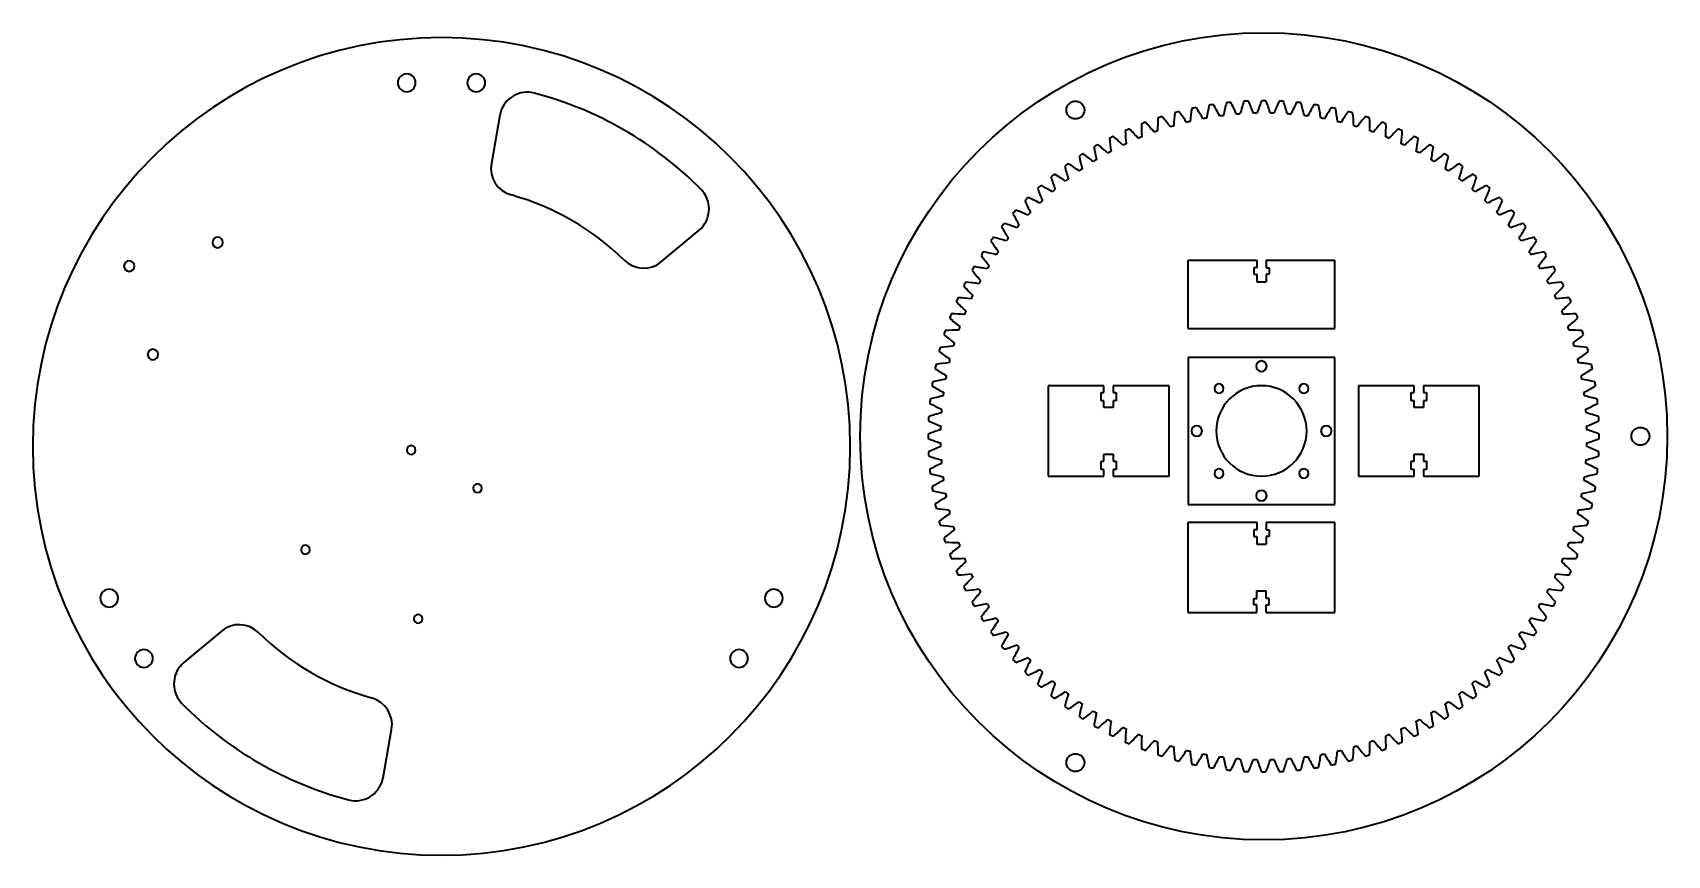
# Model space of a CAD drawing. Header units: inches. Extents: x -8 to 15.5, y -2.6 to 9.2.
import ezdxf

# ---------------------------------------------------------------- set-up
doc = ezdxf.new("R2010")
doc.units = ezdxf.units.IN
doc.header["$MEASUREMENT"] = 0
doc.layers.add('Layer 1', color=7, linetype='Continuous')

# ---------------------------------------------------------------- blocks, each defined once
blk = doc.blocks.new('block 2')
at = {"layer": 'Layer 1', "color": 7, "lineweight": 35}
blk.add_open_spline([(9.838, 8.062), (9.821, 8.063), (9.803, 8.063), (9.785, 8.064)], degree=3, dxfattribs=at)
blk = doc.blocks.new('block 3')
at = {"layer": 'Layer 1', "color": 7, "lineweight": 35}
blk.add_open_spline([(9.785, 8.064), (9.766, 8.124), (9.745, 8.183), (9.721, 8.242)], degree=3, dxfattribs=at)
blk = doc.blocks.new('block 4')
at = {"layer": 'Layer 1', "color": 7, "lineweight": 35}
blk.add_open_spline([(9.721, 8.242), (9.7, 8.242), (9.68, 8.242), (9.659, 8.242)], degree=3, dxfattribs=at)
blk = doc.blocks.new('block 5')
at = {"layer": 'Layer 1', "color": 7, "lineweight": 35}
blk.add_open_spline([(9.659, 8.242), (9.635, 8.183), (9.614, 8.124), (9.595, 8.064)], degree=3, dxfattribs=at)
blk = doc.blocks.new('block 6')
at = {"layer": 'Layer 1', "color": 7, "lineweight": 35}
blk.add_open_spline([(9.595, 8.064), (9.577, 8.063), (9.559, 8.063), (9.541, 8.062)], degree=3, dxfattribs=at)
blk = doc.blocks.new('block 7')
at = {"layer": 'Layer 1', "color": 7, "lineweight": 35}
blk.add_open_spline([(9.541, 8.062), (9.52, 8.122), (9.495, 8.18), (9.469, 8.237)], degree=3, dxfattribs=at)
blk = doc.blocks.new('block 8')
at = {"layer": 'Layer 1', "color": 7, "lineweight": 35}
blk.add_open_spline([(9.469, 8.237), (9.448, 8.236), (9.427, 8.235), (9.406, 8.234)], degree=3, dxfattribs=at)
blk = doc.blocks.new('block 9')
at = {"layer": 'Layer 1', "color": 7, "lineweight": 35}
blk.add_open_spline([(9.406, 8.234), (9.386, 8.174), (9.368, 8.114), (9.352, 8.052)], degree=3, dxfattribs=at)
blk = doc.blocks.new('block 10')
at = {"layer": 'Layer 1', "color": 7, "lineweight": 35}
blk.add_open_spline([(9.352, 8.052), (9.334, 8.051), (9.317, 8.05), (9.299, 8.048)], degree=3, dxfattribs=at)
blk = doc.blocks.new('block 11')
at = {"layer": 'Layer 1', "color": 7, "lineweight": 35}
blk.add_open_spline([(9.299, 8.048), (9.274, 8.106), (9.246, 8.163), (9.217, 8.219)], degree=3, dxfattribs=at)
blk = doc.blocks.new('block 12')
at = {"layer": 'Layer 1', "color": 7, "lineweight": 35}
blk.add_open_spline([(9.217, 8.219), (9.196, 8.217), (9.175, 8.215), (9.155, 8.212)], degree=3, dxfattribs=at)
blk = doc.blocks.new('block 13')
at = {"layer": 'Layer 1', "color": 7, "lineweight": 35}
blk.add_open_spline([(9.155, 8.212), (9.138, 8.152), (9.123, 8.09), (9.11, 8.028)], degree=3, dxfattribs=at)
blk = doc.blocks.new('block 14')
at = {"layer": 'Layer 1', "color": 7, "lineweight": 35}
blk.add_open_spline([(9.11, 8.028), (9.092, 8.026), (9.075, 8.024), (9.057, 8.021)], degree=3, dxfattribs=at)
blk = doc.blocks.new('block 15')
at = {"layer": 'Layer 1', "color": 7, "lineweight": 35}
blk.add_open_spline([(9.057, 8.021), (9.029, 8.078), (8.999, 8.133), (8.966, 8.187)], degree=3, dxfattribs=at)
blk = doc.blocks.new('block 16')
at = {"layer": 'Layer 1', "color": 7, "lineweight": 35}
blk.add_open_spline([(8.966, 8.187), (8.946, 8.184), (8.925, 8.181), (8.905, 8.178)], degree=3, dxfattribs=at)
blk = doc.blocks.new('block 17')
at = {"layer": 'Layer 1', "color": 7, "lineweight": 35}
blk.add_open_spline([(8.905, 8.178), (8.891, 8.116), (8.879, 8.054), (8.87, 7.992)], degree=3, dxfattribs=at)
blk = doc.blocks.new('block 18')
at = {"layer": 'Layer 1', "color": 7, "lineweight": 35}
blk.add_open_spline([(8.87, 7.992), (8.852, 7.989), (8.835, 7.985), (8.817, 7.982)], degree=3, dxfattribs=at)
blk = doc.blocks.new('block 19')
at = {"layer": 'Layer 1', "color": 7, "lineweight": 35}
blk.add_open_spline([(8.817, 7.982), (8.786, 8.037), (8.753, 8.091), (8.718, 8.143)], degree=3, dxfattribs=at)
blk = doc.blocks.new('block 20')
at = {"layer": 'Layer 1', "color": 7, "lineweight": 35}
blk.add_open_spline([(8.718, 8.143), (8.697, 8.139), (8.677, 8.134), (8.657, 8.13)], degree=3, dxfattribs=at)
blk = doc.blocks.new('block 21')
at = {"layer": 'Layer 1', "color": 7, "lineweight": 35}
blk.add_open_spline([(8.657, 8.13), (8.646, 8.068), (8.637, 8.005), (8.632, 7.943)], degree=3, dxfattribs=at)
blk = doc.blocks.new('block 22')
at = {"layer": 'Layer 1', "color": 7, "lineweight": 35}
blk.add_open_spline([(8.632, 7.943), (8.614, 7.939), (8.597, 7.934), (8.579, 7.93)], degree=3, dxfattribs=at)
blk = doc.blocks.new('block 23')
at = {"layer": 'Layer 1', "color": 7, "lineweight": 35}
blk.add_open_spline([(8.579, 7.93), (8.546, 7.983), (8.51, 8.035), (8.472, 8.086)], degree=3, dxfattribs=at)
blk = doc.blocks.new('block 24')
at = {"layer": 'Layer 1', "color": 7, "lineweight": 35}
blk.add_open_spline([(8.472, 8.086), (8.452, 8.08), (8.432, 8.075), (8.412, 8.069)], degree=3, dxfattribs=at)
blk = doc.blocks.new('block 25')
at = {"layer": 'Layer 1', "color": 7, "lineweight": 35}
blk.add_open_spline([(8.412, 8.069), (8.404, 8.007), (8.399, 7.944), (8.396, 7.881)], degree=3, dxfattribs=at)
blk = doc.blocks.new('block 26')
at = {"layer": 'Layer 1', "color": 7, "lineweight": 35}
blk.add_open_spline([(8.396, 7.881), (8.379, 7.876), (8.362, 7.871), (8.345, 7.866)], degree=3, dxfattribs=at)
blk = doc.blocks.new('block 27')
at = {"layer": 'Layer 1', "color": 7, "lineweight": 35}
blk.add_open_spline([(8.345, 7.866), (8.308, 7.917), (8.27, 7.967), (8.229, 8.015)], degree=3, dxfattribs=at)
blk = doc.blocks.new('block 28')
at = {"layer": 'Layer 1', "color": 7, "lineweight": 35}
blk.add_open_spline([(8.229, 8.015), (8.209, 8.009), (8.19, 8.003), (8.17, 7.996)], degree=3, dxfattribs=at)
blk = doc.blocks.new('block 29')
at = {"layer": 'Layer 1', "color": 7, "lineweight": 35}
blk.add_open_spline([(8.17, 7.996), (8.166, 7.933), (8.164, 7.87), (8.165, 7.807)], degree=3, dxfattribs=at)
blk = doc.blocks.new('block 30')
at = {"layer": 'Layer 1', "color": 7, "lineweight": 35}
blk.add_open_spline([(8.165, 7.807), (8.148, 7.801), (8.131, 7.795), (8.114, 7.789)], degree=3, dxfattribs=at)
blk = doc.blocks.new('block 31')
at = {"layer": 'Layer 1', "color": 7, "lineweight": 35}
blk.add_open_spline([(8.114, 7.789), (8.075, 7.839), (8.034, 7.887), (7.991, 7.933)], degree=3, dxfattribs=at)
blk = doc.blocks.new('block 32')
at = {"layer": 'Layer 1', "color": 7, "lineweight": 35}
blk.add_open_spline([(7.991, 7.933), (7.971, 7.925), (7.952, 7.918), (7.933, 7.91)], degree=3, dxfattribs=at)
blk = doc.blocks.new('block 33')
at = {"layer": 'Layer 1', "color": 7, "lineweight": 35}
blk.add_open_spline([(7.933, 7.91), (7.931, 7.847), (7.933, 7.784), (7.937, 7.721)], degree=3, dxfattribs=at)
blk = doc.blocks.new('block 34')
at = {"layer": 'Layer 1', "color": 7, "lineweight": 35}
blk.add_open_spline([(7.937, 7.721), (7.92, 7.715), (7.904, 7.708), (7.887, 7.701)], degree=3, dxfattribs=at)
blk = doc.blocks.new('block 35')
at = {"layer": 'Layer 1', "color": 7, "lineweight": 35}
blk.add_open_spline([(7.887, 7.701), (7.846, 7.748), (7.802, 7.794), (7.757, 7.838)], degree=3, dxfattribs=at)
blk = doc.blocks.new('block 36')
at = {"layer": 'Layer 1', "color": 7, "lineweight": 35}
blk.add_open_spline([(7.757, 7.838), (7.738, 7.829), (7.719, 7.821), (7.7, 7.812)], degree=3, dxfattribs=at)
blk = doc.blocks.new('block 37')
at = {"layer": 'Layer 1', "color": 7, "lineweight": 35}
blk.add_open_spline([(7.7, 7.812), (7.702, 7.749), (7.707, 7.686), (7.714, 7.624)], degree=3, dxfattribs=at)
blk = doc.blocks.new('block 38')
at = {"layer": 'Layer 1', "color": 7, "lineweight": 35}
blk.add_open_spline([(7.714, 7.624), (7.698, 7.616), (7.682, 7.608), (7.666, 7.601)], degree=3, dxfattribs=at)
blk = doc.blocks.new('block 39')
at = {"layer": 'Layer 1', "color": 7, "lineweight": 35}
blk.add_open_spline([(7.666, 7.601), (7.622, 7.646), (7.576, 7.689), (7.528, 7.73)], degree=3, dxfattribs=at)
blk = doc.blocks.new('block 40')
at = {"layer": 'Layer 1', "color": 7, "lineweight": 35}
blk.add_open_spline([(7.528, 7.73), (7.51, 7.721), (7.491, 7.712), (7.473, 7.702)], degree=3, dxfattribs=at)
blk = doc.blocks.new('block 41')
at = {"layer": 'Layer 1', "color": 7, "lineweight": 35}
blk.add_open_spline([(7.473, 7.702), (7.478, 7.639), (7.486, 7.577), (7.497, 7.515)], degree=3, dxfattribs=at)
blk = doc.blocks.new('block 42')
at = {"layer": 'Layer 1', "color": 7, "lineweight": 35}
blk.add_open_spline([(7.497, 7.515), (7.481, 7.506), (7.465, 7.498), (7.45, 7.489)], degree=3, dxfattribs=at)
blk = doc.blocks.new('block 43')
at = {"layer": 'Layer 1', "color": 7, "lineweight": 35}
blk.add_open_spline([(7.45, 7.489), (7.403, 7.532), (7.355, 7.572), (7.306, 7.611)], degree=3, dxfattribs=at)
blk = doc.blocks.new('block 44')
at = {"layer": 'Layer 1', "color": 7, "lineweight": 35}
blk.add_open_spline([(7.306, 7.611), (7.287, 7.601), (7.269, 7.591), (7.252, 7.58)], degree=3, dxfattribs=at)
blk = doc.blocks.new('block 45')
at = {"layer": 'Layer 1', "color": 7, "lineweight": 35}
blk.add_open_spline([(7.252, 7.58), (7.26, 7.518), (7.272, 7.456), (7.286, 7.394)], degree=3, dxfattribs=at)
blk = doc.blocks.new('block 46')
at = {"layer": 'Layer 1', "color": 7, "lineweight": 35}
blk.add_open_spline([(7.286, 7.394), (7.27, 7.385), (7.255, 7.376), (7.24, 7.366)], degree=3, dxfattribs=at)
blk = doc.blocks.new('block 47')
at = {"layer": 'Layer 1', "color": 7, "lineweight": 35}
blk.add_open_spline([(7.24, 7.366), (7.191, 7.406), (7.141, 7.445), (7.089, 7.481)], degree=3, dxfattribs=at)
blk = doc.blocks.new('block 48')
at = {"layer": 'Layer 1', "color": 7, "lineweight": 35}
blk.add_open_spline([(7.089, 7.481), (7.072, 7.47), (7.054, 7.458), (7.037, 7.447)], degree=3, dxfattribs=at)
blk = doc.blocks.new('block 49')
at = {"layer": 'Layer 1', "color": 7, "lineweight": 35}
blk.add_open_spline([(7.037, 7.447), (7.049, 7.385), (7.064, 7.324), (7.081, 7.263)], degree=3, dxfattribs=at)
blk = doc.blocks.new('block 50')
at = {"layer": 'Layer 1', "color": 7, "lineweight": 35}
blk.add_open_spline([(7.081, 7.263), (7.066, 7.253), (7.051, 7.243), (7.037, 7.232)], degree=3, dxfattribs=at)
blk = doc.blocks.new('block 51')
at = {"layer": 'Layer 1', "color": 7, "lineweight": 35}
blk.add_open_spline([(7.037, 7.232), (6.986, 7.27), (6.934, 7.306), (6.88, 7.339)], degree=3, dxfattribs=at)
blk = doc.blocks.new('block 52')
at = {"layer": 'Layer 1', "color": 7, "lineweight": 35}
blk.add_open_spline([(6.88, 7.339), (6.864, 7.327), (6.847, 7.315), (6.83, 7.303)], degree=3, dxfattribs=at)
blk = doc.blocks.new('block 53')
at = {"layer": 'Layer 1', "color": 7, "lineweight": 35}
blk.add_open_spline([(6.83, 7.303), (6.845, 7.241), (6.863, 7.181), (6.883, 7.121)], degree=3, dxfattribs=at)
blk = doc.blocks.new('block 54')
at = {"layer": 'Layer 1', "color": 7, "lineweight": 35}
blk.add_open_spline([(6.883, 7.121), (6.869, 7.11), (6.855, 7.099), (6.841, 7.088)], degree=3, dxfattribs=at)
blk = doc.blocks.new('block 55')
at = {"layer": 'Layer 1', "color": 7, "lineweight": 35}
blk.add_open_spline([(6.841, 7.088), (6.788, 7.123), (6.734, 7.156), (6.679, 7.187)], degree=3, dxfattribs=at)
blk = doc.blocks.new('block 56')
at = {"layer": 'Layer 1', "color": 7, "lineweight": 35}
blk.add_open_spline([(6.679, 7.187), (6.663, 7.174), (6.647, 7.161), (6.631, 7.148)], degree=3, dxfattribs=at)
blk = doc.blocks.new('block 57')
at = {"layer": 'Layer 1', "color": 7, "lineweight": 35}
blk.add_open_spline([(6.631, 7.148), (6.649, 7.087), (6.67, 7.028), (6.693, 6.969)], degree=3, dxfattribs=at)
blk = doc.blocks.new('block 58')
at = {"layer": 'Layer 1', "color": 7, "lineweight": 35}
blk.add_open_spline([(6.693, 6.969), (6.68, 6.958), (6.666, 6.946), (6.652, 6.934)], degree=3, dxfattribs=at)
blk = doc.blocks.new('block 59')
at = {"layer": 'Layer 1', "color": 7, "lineweight": 35}
blk.add_open_spline([(6.652, 6.934), (6.598, 6.966), (6.543, 6.996), (6.486, 7.024)], degree=3, dxfattribs=at)
blk = doc.blocks.new('block 60')
at = {"layer": 'Layer 1', "color": 7, "lineweight": 35}
blk.add_open_spline([(6.486, 7.024), (6.471, 7.01), (6.455, 6.996), (6.44, 6.982)], degree=3, dxfattribs=at)
blk = doc.blocks.new('block 61')
at = {"layer": 'Layer 1', "color": 7, "lineweight": 35}
blk.add_open_spline([(6.44, 6.982), (6.461, 6.923), (6.485, 6.865), (6.512, 6.807)], degree=3, dxfattribs=at)
blk = doc.blocks.new('block 62')
at = {"layer": 'Layer 1', "color": 7, "lineweight": 35}
blk.add_open_spline([(6.512, 6.807), (6.499, 6.795), (6.486, 6.783), (6.473, 6.77)], degree=3, dxfattribs=at)
blk = doc.blocks.new('block 63')
at = {"layer": 'Layer 1', "color": 7, "lineweight": 35}
blk.add_open_spline([(6.473, 6.77), (6.417, 6.8), (6.36, 6.827), (6.302, 6.851)], degree=3, dxfattribs=at)
blk = doc.blocks.new('block 64')
at = {"layer": 'Layer 1', "color": 7, "lineweight": 35}
blk.add_open_spline([(6.302, 6.851), (6.287, 6.837), (6.272, 6.822), (6.258, 6.807)], degree=3, dxfattribs=at)
blk = doc.blocks.new('block 65')
at = {"layer": 'Layer 1', "color": 7, "lineweight": 35}
blk.add_open_spline([(6.258, 6.807), (6.282, 6.749), (6.309, 6.692), (6.339, 6.636)], degree=3, dxfattribs=at)
blk = doc.blocks.new('block 66')
at = {"layer": 'Layer 1', "color": 7, "lineweight": 35}
blk.add_open_spline([(6.339, 6.636), (6.326, 6.624), (6.314, 6.611), (6.302, 6.597)], degree=3, dxfattribs=at)
blk = doc.blocks.new('block 67')
at = {"layer": 'Layer 1', "color": 7, "lineweight": 35}
blk.add_open_spline([(6.302, 6.597), (6.244, 6.624), (6.186, 6.648), (6.127, 6.669)], degree=3, dxfattribs=at)
blk = doc.blocks.new('block 68')
at = {"layer": 'Layer 1', "color": 7, "lineweight": 35}
blk.add_open_spline([(6.127, 6.669), (6.113, 6.654), (6.099, 6.639), (6.085, 6.623)], degree=3, dxfattribs=at)
blk = doc.blocks.new('block 69')
at = {"layer": 'Layer 1', "color": 7, "lineweight": 35}
blk.add_open_spline([(6.085, 6.623), (6.113, 6.566), (6.143, 6.511), (6.175, 6.457)], degree=3, dxfattribs=at)
blk = doc.blocks.new('block 70')
at = {"layer": 'Layer 1', "color": 7, "lineweight": 35}
blk.add_open_spline([(6.175, 6.457), (6.163, 6.443), (6.152, 6.429), (6.14, 6.416)], degree=3, dxfattribs=at)
blk = doc.blocks.new('block 71')
at = {"layer": 'Layer 1', "color": 7, "lineweight": 35}
blk.add_open_spline([(6.14, 6.416), (6.081, 6.439), (6.022, 6.46), (5.962, 6.478)], degree=3, dxfattribs=at)
blk = doc.blocks.new('block 72')
at = {"layer": 'Layer 1', "color": 7, "lineweight": 35}
blk.add_open_spline([(5.962, 6.478), (5.948, 6.462), (5.935, 6.446), (5.922, 6.43)], degree=3, dxfattribs=at)
blk = doc.blocks.new('block 73')
at = {"layer": 'Layer 1', "color": 7, "lineweight": 35}
blk.add_open_spline([(5.922, 6.43), (5.953, 6.375), (5.986, 6.321), (6.021, 6.269)], degree=3, dxfattribs=at)
blk = doc.blocks.new('block 74')
at = {"layer": 'Layer 1', "color": 7, "lineweight": 35}
blk.add_open_spline([(6.021, 6.269), (6.01, 6.254), (5.999, 6.24), (5.988, 6.226)], degree=3, dxfattribs=at)
blk = doc.blocks.new('block 75')
at = {"layer": 'Layer 1', "color": 7, "lineweight": 35}
blk.add_open_spline([(5.988, 6.226), (5.928, 6.246), (5.868, 6.264), (5.807, 6.279)], degree=3, dxfattribs=at)
blk = doc.blocks.new('block 76')
at = {"layer": 'Layer 1', "color": 7, "lineweight": 35}
blk.add_open_spline([(5.807, 6.279), (5.794, 6.262), (5.782, 6.246), (5.77, 6.229)], degree=3, dxfattribs=at)
blk = doc.blocks.new('block 77')
at = {"layer": 'Layer 1', "color": 7, "lineweight": 35}
blk.add_open_spline([(5.77, 6.229), (5.803, 6.175), (5.839, 6.123), (5.877, 6.073)], degree=3, dxfattribs=at)
blk = doc.blocks.new('block 78')
at = {"layer": 'Layer 1', "color": 7, "lineweight": 35}
blk.add_open_spline([(5.877, 6.073), (5.866, 6.058), (5.856, 6.043), (5.846, 6.028)], degree=3, dxfattribs=at)
blk = doc.blocks.new('block 79')
at = {"layer": 'Layer 1', "color": 7, "lineweight": 35}
blk.add_open_spline([(5.846, 6.028), (5.785, 6.045), (5.724, 6.06), (5.662, 6.072)], degree=3, dxfattribs=at)
blk = doc.blocks.new('block 80')
at = {"layer": 'Layer 1', "color": 7, "lineweight": 35}
blk.add_open_spline([(5.662, 6.072), (5.651, 6.055), (5.639, 6.037), (5.628, 6.02)], degree=3, dxfattribs=at)
blk = doc.blocks.new('block 81')
at = {"layer": 'Layer 1', "color": 7, "lineweight": 35}
blk.add_open_spline([(5.628, 6.02), (5.664, 5.968), (5.703, 5.918), (5.743, 5.869)], degree=3, dxfattribs=at)
blk = doc.blocks.new('block 82')
at = {"layer": 'Layer 1', "color": 7, "lineweight": 35}
blk.add_open_spline([(5.743, 5.869), (5.734, 5.854), (5.724, 5.839), (5.715, 5.824)], degree=3, dxfattribs=at)
blk = doc.blocks.new('block 83')
at = {"layer": 'Layer 1', "color": 7, "lineweight": 35}
blk.add_open_spline([(5.715, 5.824), (5.653, 5.837), (5.591, 5.849), (5.529, 5.858)], degree=3, dxfattribs=at)
blk = doc.blocks.new('block 84')
at = {"layer": 'Layer 1', "color": 7, "lineweight": 35}
blk.add_open_spline([(5.529, 5.858), (5.518, 5.84), (5.508, 5.822), (5.498, 5.804)], degree=3, dxfattribs=at)
blk = doc.blocks.new('block 85')
at = {"layer": 'Layer 1', "color": 7, "lineweight": 35}
blk.add_open_spline([(5.498, 5.804), (5.537, 5.754), (5.577, 5.706), (5.62, 5.659)], degree=3, dxfattribs=at)
blk = doc.blocks.new('block 86')
at = {"layer": 'Layer 1', "color": 7, "lineweight": 35}
blk.add_open_spline([(5.62, 5.659), (5.612, 5.644), (5.603, 5.628), (5.595, 5.612)], degree=3, dxfattribs=at)
blk = doc.blocks.new('block 87')
at = {"layer": 'Layer 1', "color": 7, "lineweight": 35}
blk.add_open_spline([(5.595, 5.612), (5.532, 5.623), (5.47, 5.631), (5.407, 5.636)], degree=3, dxfattribs=at)
blk = doc.blocks.new('block 88')
at = {"layer": 'Layer 1', "color": 7, "lineweight": 35}
blk.add_open_spline([(5.407, 5.636), (5.397, 5.618), (5.388, 5.599), (5.379, 5.581)], degree=3, dxfattribs=at)
blk = doc.blocks.new('block 89')
at = {"layer": 'Layer 1', "color": 7, "lineweight": 35}
blk.add_open_spline([(5.379, 5.581), (5.42, 5.533), (5.463, 5.487), (5.508, 5.443)], degree=3, dxfattribs=at)
blk = doc.blocks.new('block 90')
at = {"layer": 'Layer 1', "color": 7, "lineweight": 35}
blk.add_open_spline([(5.508, 5.443), (5.501, 5.427), (5.493, 5.411), (5.485, 5.395)], degree=3, dxfattribs=at)
blk = doc.blocks.new('block 91')
at = {"layer": 'Layer 1', "color": 7, "lineweight": 35}
blk.add_open_spline([(5.485, 5.395), (5.423, 5.402), (5.36, 5.407), (5.297, 5.409)], degree=3, dxfattribs=at)
blk = doc.blocks.new('block 92')
at = {"layer": 'Layer 1', "color": 7, "lineweight": 35}
blk.add_open_spline([(5.297, 5.409), (5.288, 5.39), (5.28, 5.371), (5.271, 5.352)], degree=3, dxfattribs=at)
blk = doc.blocks.new('block 93')
at = {"layer": 'Layer 1', "color": 7, "lineweight": 35}
blk.add_open_spline([(5.271, 5.352), (5.315, 5.307), (5.361, 5.263), (5.408, 5.222)], degree=3, dxfattribs=at)
blk = doc.blocks.new('block 94')
at = {"layer": 'Layer 1', "color": 7, "lineweight": 35}
blk.add_open_spline([(5.408, 5.222), (5.401, 5.205), (5.394, 5.189), (5.388, 5.172)], degree=3, dxfattribs=at)
blk = doc.blocks.new('block 95')
at = {"layer": 'Layer 1', "color": 7, "lineweight": 35}
blk.add_open_spline([(5.388, 5.172), (5.325, 5.176), (5.262, 5.178), (5.199, 5.177)], degree=3, dxfattribs=at)
blk = doc.blocks.new('block 96')
at = {"layer": 'Layer 1', "color": 7, "lineweight": 35}
blk.add_open_spline([(5.199, 5.177), (5.191, 5.157), (5.184, 5.138), (5.176, 5.118)], degree=3, dxfattribs=at)
blk = doc.blocks.new('block 97')
at = {"layer": 'Layer 1', "color": 7, "lineweight": 35}
blk.add_open_spline([(5.176, 5.118), (5.222, 5.075), (5.27, 5.034), (5.32, 4.995)], degree=3, dxfattribs=at)
blk = doc.blocks.new('block 98')
at = {"layer": 'Layer 1', "color": 7, "lineweight": 35}
blk.add_open_spline([(5.32, 4.995), (5.314, 4.978), (5.308, 4.961), (5.302, 4.944)], degree=3, dxfattribs=at)
blk = doc.blocks.new('block 99')
at = {"layer": 'Layer 1', "color": 7, "lineweight": 35}
blk.add_open_spline([(5.302, 4.944), (5.239, 4.945), (5.176, 4.943), (5.113, 4.939)], degree=3, dxfattribs=at)
blk = doc.blocks.new('block 100')
at = {"layer": 'Layer 1', "color": 7, "lineweight": 35}
blk.add_open_spline([(5.113, 4.939), (5.106, 4.919), (5.1, 4.9), (5.094, 4.88)], degree=3, dxfattribs=at)
blk = doc.blocks.new('block 101')
at = {"layer": 'Layer 1', "color": 7, "lineweight": 35}
blk.add_open_spline([(5.094, 4.88), (5.142, 4.839), (5.192, 4.801), (5.243, 4.764)], degree=3, dxfattribs=at)
blk = doc.blocks.new('block 102')
at = {"layer": 'Layer 1', "color": 7, "lineweight": 35}
blk.add_open_spline([(5.243, 4.764), (5.238, 4.747), (5.233, 4.73), (5.228, 4.713)], degree=3, dxfattribs=at)
blk = doc.blocks.new('block 103')
at = {"layer": 'Layer 1', "color": 7, "lineweight": 35}
blk.add_open_spline([(5.228, 4.713), (5.165, 4.71), (5.102, 4.705), (5.04, 4.697)], degree=3, dxfattribs=at)
blk = doc.blocks.new('block 104')
at = {"layer": 'Layer 1', "color": 7, "lineweight": 35}
blk.add_open_spline([(5.04, 4.697), (5.034, 4.677), (5.029, 4.657), (5.023, 4.637)], degree=3, dxfattribs=at)
blk = doc.blocks.new('block 105')
at = {"layer": 'Layer 1', "color": 7, "lineweight": 35}
blk.add_open_spline([(5.023, 4.637), (5.074, 4.599), (5.126, 4.563), (5.179, 4.53)], degree=3, dxfattribs=at)
blk = doc.blocks.new('block 106')
at = {"layer": 'Layer 1', "color": 7, "lineweight": 35}
blk.add_open_spline([(5.179, 4.53), (5.175, 4.512), (5.171, 4.495), (5.166, 4.477)], degree=3, dxfattribs=at)
blk = doc.blocks.new('block 107')
at = {"layer": 'Layer 1', "color": 7, "lineweight": 35}
blk.add_open_spline([(5.166, 4.477), (5.104, 4.472), (5.041, 4.463), (4.979, 4.452)], degree=3, dxfattribs=at)
blk = doc.blocks.new('block 108')
at = {"layer": 'Layer 1', "color": 7, "lineweight": 35}
blk.add_open_spline([(4.979, 4.452), (4.975, 4.432), (4.97, 4.412), (4.966, 4.391)], degree=3, dxfattribs=at)
blk = doc.blocks.new('block 109')
at = {"layer": 'Layer 1', "color": 7, "lineweight": 35}
blk.add_open_spline([(4.966, 4.391), (5.018, 4.356), (5.072, 4.323), (5.127, 4.292)], degree=3, dxfattribs=at)
blk = doc.blocks.new('block 110')
at = {"layer": 'Layer 1', "color": 7, "lineweight": 35}
blk.add_open_spline([(5.127, 4.292), (5.124, 4.275), (5.12, 4.257), (5.117, 4.239)], degree=3, dxfattribs=at)
blk = doc.blocks.new('block 111')
at = {"layer": 'Layer 1', "color": 7, "lineweight": 35}
blk.add_open_spline([(5.117, 4.239), (5.055, 4.23), (4.993, 4.218), (4.931, 4.204)], degree=3, dxfattribs=at)
blk = doc.blocks.new('block 112')
at = {"layer": 'Layer 1', "color": 7, "lineweight": 35}
blk.add_open_spline([(4.931, 4.204), (4.928, 4.184), (4.925, 4.163), (4.922, 4.143)], degree=3, dxfattribs=at)
blk = doc.blocks.new('block 113')
at = {"layer": 'Layer 1', "color": 7, "lineweight": 35}
blk.add_open_spline([(4.922, 4.143), (4.976, 4.11), (5.031, 4.08), (5.088, 4.052)], degree=3, dxfattribs=at)
blk = doc.blocks.new('block 114')
at = {"layer": 'Layer 1', "color": 7, "lineweight": 35}
blk.add_open_spline([(5.088, 4.052), (5.085, 4.034), (5.083, 4.017), (5.081, 3.999)], degree=3, dxfattribs=at)
blk = doc.blocks.new('block 115')
at = {"layer": 'Layer 1', "color": 7, "lineweight": 35}
blk.add_open_spline([(5.081, 3.999), (5.019, 3.986), (4.957, 3.972), (4.897, 3.954)], degree=3, dxfattribs=at)
blk = doc.blocks.new('block 116')
at = {"layer": 'Layer 1', "color": 7, "lineweight": 35}
blk.add_open_spline([(4.897, 3.954), (4.895, 3.934), (4.892, 3.913), (4.89, 3.892)], degree=3, dxfattribs=at)
blk = doc.blocks.new('block 117')
at = {"layer": 'Layer 1', "color": 7, "lineweight": 35}
blk.add_open_spline([(4.89, 3.892), (4.946, 3.863), (5.003, 3.835), (5.061, 3.81)], degree=3, dxfattribs=at)
blk = doc.blocks.new('block 118')
at = {"layer": 'Layer 1', "color": 7, "lineweight": 35}
blk.add_open_spline([(5.061, 3.81), (5.059, 3.793), (5.058, 3.775), (5.057, 3.757)], degree=3, dxfattribs=at)
blk = doc.blocks.new('block 119')
at = {"layer": 'Layer 1', "color": 7, "lineweight": 35}
blk.add_open_spline([(5.057, 3.757), (4.995, 3.741), (4.935, 3.723), (4.875, 3.703)], degree=3, dxfattribs=at)
blk = doc.blocks.new('block 120')
at = {"layer": 'Layer 1', "color": 7, "lineweight": 35}
blk.add_open_spline([(4.875, 3.703), (4.874, 3.682), (4.873, 3.661), (4.872, 3.64)], degree=3, dxfattribs=at)
blk = doc.blocks.new('block 121')
at = {"layer": 'Layer 1', "color": 7, "lineweight": 35}
blk.add_open_spline([(4.872, 3.64), (4.929, 3.614), (4.988, 3.59), (5.047, 3.568)], degree=3, dxfattribs=at)
blk = doc.blocks.new('block 122')
at = {"layer": 'Layer 1', "color": 7, "lineweight": 35}
blk.add_open_spline([(5.047, 3.568), (5.046, 3.55), (5.046, 3.532), (5.045, 3.514)], degree=3, dxfattribs=at)
blk = doc.blocks.new('block 123')
at = {"layer": 'Layer 1', "color": 7, "lineweight": 35}
blk.add_open_spline([(5.045, 3.514), (4.985, 3.495), (4.926, 3.474), (4.867, 3.45)], degree=3, dxfattribs=at)
blk = doc.blocks.new('block 124')
at = {"layer": 'Layer 1', "color": 7, "lineweight": 35}
blk.add_open_spline([(4.867, 3.45), (4.867, 3.43), (4.867, 3.409), (4.867, 3.388)], degree=3, dxfattribs=at)
blk = doc.blocks.new('block 125')
at = {"layer": 'Layer 1', "color": 7, "lineweight": 35}
blk.add_open_spline([(4.867, 3.388), (4.926, 3.364), (4.985, 3.343), (5.045, 3.324)], degree=3, dxfattribs=at)
blk = doc.blocks.new('block 126')
at = {"layer": 'Layer 1', "color": 7, "lineweight": 35}
blk.add_open_spline([(5.045, 3.324), (5.046, 3.306), (5.046, 3.289), (5.047, 3.271)], degree=3, dxfattribs=at)
blk = doc.blocks.new('block 127')
at = {"layer": 'Layer 1', "color": 7, "lineweight": 35}
blk.add_open_spline([(5.047, 3.271), (4.988, 3.249), (4.929, 3.224), (4.872, 3.198)], degree=3, dxfattribs=at)
blk = doc.blocks.new('block 128')
at = {"layer": 'Layer 1', "color": 7, "lineweight": 35}
blk.add_open_spline([(4.872, 3.198), (4.873, 3.177), (4.874, 3.156), (4.875, 3.136)], degree=3, dxfattribs=at)
blk = doc.blocks.new('block 129')
at = {"layer": 'Layer 1', "color": 7, "lineweight": 35}
blk.add_open_spline([(4.875, 3.136), (4.935, 3.115), (4.995, 3.097), (5.057, 3.081)], degree=3, dxfattribs=at)
blk = doc.blocks.new('block 130')
at = {"layer": 'Layer 1', "color": 7, "lineweight": 35}
blk.add_open_spline([(5.057, 3.081), (5.058, 3.064), (5.059, 3.046), (5.061, 3.028)], degree=3, dxfattribs=at)
blk = doc.blocks.new('block 131')
at = {"layer": 'Layer 1', "color": 7, "lineweight": 35}
blk.add_open_spline([(5.061, 3.028), (5.003, 3.003), (4.946, 2.976), (4.89, 2.946)], degree=3, dxfattribs=at)
blk = doc.blocks.new('block 132')
at = {"layer": 'Layer 1', "color": 7, "lineweight": 35}
blk.add_open_spline([(4.89, 2.946), (4.892, 2.925), (4.895, 2.905), (4.897, 2.884)], degree=3, dxfattribs=at)
blk = doc.blocks.new('block 133')
at = {"layer": 'Layer 1', "color": 7, "lineweight": 35}
blk.add_open_spline([(4.897, 2.884), (4.957, 2.867), (5.019, 2.852), (5.081, 2.839)], degree=3, dxfattribs=at)
blk = doc.blocks.new('block 134')
at = {"layer": 'Layer 1', "color": 7, "lineweight": 35}
blk.add_open_spline([(5.081, 2.839), (5.083, 2.822), (5.085, 2.804), (5.088, 2.786)], degree=3, dxfattribs=at)
blk = doc.blocks.new('block 135')
at = {"layer": 'Layer 1', "color": 7, "lineweight": 35}
blk.add_open_spline([(5.088, 2.786), (5.031, 2.758), (4.976, 2.728), (4.922, 2.695)], degree=3, dxfattribs=at)
blk = doc.blocks.new('block 136')
at = {"layer": 'Layer 1', "color": 7, "lineweight": 35}
blk.add_open_spline([(4.922, 2.695), (4.925, 2.675), (4.928, 2.654), (4.931, 2.634)], degree=3, dxfattribs=at)
blk = doc.blocks.new('block 137')
at = {"layer": 'Layer 1', "color": 7, "lineweight": 35}
blk.add_open_spline([(4.931, 2.634), (4.993, 2.62), (5.055, 2.608), (5.117, 2.599)], degree=3, dxfattribs=at)
blk = doc.blocks.new('block 138')
at = {"layer": 'Layer 1', "color": 7, "lineweight": 35}
blk.add_open_spline([(5.117, 2.599), (5.12, 2.581), (5.124, 2.564), (5.127, 2.546)], degree=3, dxfattribs=at)
blk = doc.blocks.new('block 139')
at = {"layer": 'Layer 1', "color": 7, "lineweight": 35}
blk.add_open_spline([(5.127, 2.546), (5.072, 2.515), (5.018, 2.482), (4.966, 2.447)], degree=3, dxfattribs=at)
blk = doc.blocks.new('block 140')
at = {"layer": 'Layer 1', "color": 7, "lineweight": 35}
blk.add_open_spline([(4.966, 2.447), (4.97, 2.427), (4.975, 2.406), (4.979, 2.386)], degree=3, dxfattribs=at)
blk = doc.blocks.new('block 141')
at = {"layer": 'Layer 1', "color": 7, "lineweight": 35}
blk.add_open_spline([(4.979, 2.386), (5.041, 2.375), (5.104, 2.367), (5.166, 2.361)], degree=3, dxfattribs=at)
blk = doc.blocks.new('block 142')
at = {"layer": 'Layer 1', "color": 7, "lineweight": 35}
blk.add_open_spline([(5.166, 2.361), (5.171, 2.343), (5.175, 2.326), (5.179, 2.308)], degree=3, dxfattribs=at)
blk = doc.blocks.new('block 143')
at = {"layer": 'Layer 1', "color": 7, "lineweight": 35}
blk.add_open_spline([(5.179, 2.308), (5.126, 2.275), (5.074, 2.239), (5.023, 2.201)], degree=3, dxfattribs=at)
blk = doc.blocks.new('block 144')
at = {"layer": 'Layer 1', "color": 7, "lineweight": 35}
blk.add_open_spline([(5.023, 2.201), (5.029, 2.181), (5.034, 2.161), (5.04, 2.141)], degree=3, dxfattribs=at)
blk = doc.blocks.new('block 145')
at = {"layer": 'Layer 1', "color": 7, "lineweight": 35}
blk.add_open_spline([(5.04, 2.141), (5.102, 2.133), (5.165, 2.128), (5.228, 2.125)], degree=3, dxfattribs=at)
blk = doc.blocks.new('block 146')
at = {"layer": 'Layer 1', "color": 7, "lineweight": 35}
blk.add_open_spline([(5.228, 2.125), (5.233, 2.108), (5.238, 2.091), (5.243, 2.074)], degree=3, dxfattribs=at)
blk = doc.blocks.new('block 147')
at = {"layer": 'Layer 1', "color": 7, "lineweight": 35}
blk.add_open_spline([(5.243, 2.074), (5.192, 2.037), (5.142, 1.999), (5.094, 1.958)], degree=3, dxfattribs=at)
blk = doc.blocks.new('block 148')
at = {"layer": 'Layer 1', "color": 7, "lineweight": 35}
blk.add_open_spline([(5.094, 1.958), (5.1, 1.939), (5.106, 1.919), (5.113, 1.899)], degree=3, dxfattribs=at)
blk = doc.blocks.new('block 149')
at = {"layer": 'Layer 1', "color": 7, "lineweight": 35}
blk.add_open_spline([(5.113, 1.899), (5.176, 1.895), (5.239, 1.893), (5.302, 1.894)], degree=3, dxfattribs=at)
blk = doc.blocks.new('block 150')
at = {"layer": 'Layer 1', "color": 7, "lineweight": 35}
blk.add_open_spline([(5.302, 1.894), (5.308, 1.877), (5.314, 1.86), (5.32, 1.843)], degree=3, dxfattribs=at)
blk = doc.blocks.new('block 151')
at = {"layer": 'Layer 1', "color": 7, "lineweight": 35}
blk.add_open_spline([(5.32, 1.843), (5.27, 1.804), (5.222, 1.763), (5.176, 1.72)], degree=3, dxfattribs=at)
blk = doc.blocks.new('block 152')
at = {"layer": 'Layer 1', "color": 7, "lineweight": 35}
blk.add_open_spline([(5.176, 1.72), (5.184, 1.7), (5.191, 1.681), (5.199, 1.662)], degree=3, dxfattribs=at)
blk = doc.blocks.new('block 153')
at = {"layer": 'Layer 1', "color": 7, "lineweight": 35}
blk.add_open_spline([(5.199, 1.662), (5.262, 1.661), (5.325, 1.662), (5.388, 1.666)], degree=3, dxfattribs=at)
blk = doc.blocks.new('block 154')
at = {"layer": 'Layer 1', "color": 7, "lineweight": 35}
blk.add_open_spline([(5.388, 1.666), (5.394, 1.65), (5.401, 1.633), (5.408, 1.616)], degree=3, dxfattribs=at)
blk = doc.blocks.new('block 155')
at = {"layer": 'Layer 1', "color": 7, "lineweight": 35}
blk.add_open_spline([(5.408, 1.616), (5.361, 1.575), (5.315, 1.531), (5.271, 1.486)], degree=3, dxfattribs=at)
blk = doc.blocks.new('block 156')
at = {"layer": 'Layer 1', "color": 7, "lineweight": 35}
blk.add_open_spline([(5.271, 1.486), (5.28, 1.467), (5.288, 1.448), (5.297, 1.429)], degree=3, dxfattribs=at)
blk = doc.blocks.new('block 157')
at = {"layer": 'Layer 1', "color": 7, "lineweight": 35}
blk.add_open_spline([(5.297, 1.429), (5.36, 1.431), (5.423, 1.436), (5.485, 1.443)], degree=3, dxfattribs=at)
blk = doc.blocks.new('block 158')
at = {"layer": 'Layer 1', "color": 7, "lineweight": 35}
blk.add_open_spline([(5.485, 1.443), (5.493, 1.427), (5.501, 1.411), (5.508, 1.395)], degree=3, dxfattribs=at)
blk = doc.blocks.new('block 159')
at = {"layer": 'Layer 1', "color": 7, "lineweight": 35}
blk.add_open_spline([(5.508, 1.395), (5.463, 1.351), (5.42, 1.305), (5.379, 1.257)], degree=3, dxfattribs=at)
blk = doc.blocks.new('block 160')
at = {"layer": 'Layer 1', "color": 7, "lineweight": 35}
blk.add_open_spline([(5.379, 1.257), (5.388, 1.239), (5.397, 1.22), (5.407, 1.202)], degree=3, dxfattribs=at)
blk = doc.blocks.new('block 161')
at = {"layer": 'Layer 1', "color": 7, "lineweight": 35}
blk.add_open_spline([(5.407, 1.202), (5.47, 1.207), (5.532, 1.215), (5.595, 1.226)], degree=3, dxfattribs=at)
blk = doc.blocks.new('block 162')
at = {"layer": 'Layer 1', "color": 7, "lineweight": 35}
blk.add_open_spline([(5.595, 1.226), (5.603, 1.21), (5.612, 1.195), (5.62, 1.179)], degree=3, dxfattribs=at)
blk = doc.blocks.new('block 163')
at = {"layer": 'Layer 1', "color": 7, "lineweight": 35}
blk.add_open_spline([(5.62, 1.179), (5.577, 1.132), (5.537, 1.084), (5.498, 1.035)], degree=3, dxfattribs=at)
blk = doc.blocks.new('block 164')
at = {"layer": 'Layer 1', "color": 7, "lineweight": 35}
blk.add_open_spline([(5.498, 1.035), (5.508, 1.017), (5.518, 0.999), (5.529, 0.981)], degree=3, dxfattribs=at)
blk = doc.blocks.new('block 165')
at = {"layer": 'Layer 1', "color": 7, "lineweight": 35}
blk.add_open_spline([(5.529, 0.981), (5.591, 0.99), (5.653, 1.001), (5.715, 1.015)], degree=3, dxfattribs=at)
blk = doc.blocks.new('block 166')
at = {"layer": 'Layer 1', "color": 7, "lineweight": 35}
blk.add_open_spline([(5.715, 1.015), (5.724, 0.999), (5.734, 0.984), (5.743, 0.969)], degree=3, dxfattribs=at)
blk = doc.blocks.new('block 167')
at = {"layer": 'Layer 1', "color": 7, "lineweight": 35}
blk.add_open_spline([(5.743, 0.969), (5.703, 0.92), (5.664, 0.87), (5.628, 0.819)], degree=3, dxfattribs=at)
blk = doc.blocks.new('block 168')
at = {"layer": 'Layer 1', "color": 7, "lineweight": 35}
blk.add_open_spline([(5.628, 0.819), (5.639, 0.801), (5.651, 0.784), (5.662, 0.766)], degree=3, dxfattribs=at)
blk = doc.blocks.new('block 169')
at = {"layer": 'Layer 1', "color": 7, "lineweight": 35}
blk.add_open_spline([(5.662, 0.766), (5.724, 0.778), (5.785, 0.793), (5.846, 0.81)], degree=3, dxfattribs=at)
blk = doc.blocks.new('block 170')
at = {"layer": 'Layer 1', "color": 7, "lineweight": 35}
blk.add_open_spline([(5.846, 0.81), (5.856, 0.795), (5.866, 0.78), (5.877, 0.766)], degree=3, dxfattribs=at)
blk = doc.blocks.new('block 171')
at = {"layer": 'Layer 1', "color": 7, "lineweight": 35}
blk.add_open_spline([(5.877, 0.766), (5.839, 0.715), (5.803, 0.663), (5.77, 0.61)], degree=3, dxfattribs=at)
blk = doc.blocks.new('block 172')
at = {"layer": 'Layer 1', "color": 7, "lineweight": 35}
blk.add_open_spline([(5.77, 0.61), (5.782, 0.593), (5.794, 0.576), (5.807, 0.559)], degree=3, dxfattribs=at)
blk = doc.blocks.new('block 173')
at = {"layer": 'Layer 1', "color": 7, "lineweight": 35}
blk.add_open_spline([(5.807, 0.559), (5.868, 0.574), (5.928, 0.592), (5.988, 0.612)], degree=3, dxfattribs=at)
blk = doc.blocks.new('block 174')
at = {"layer": 'Layer 1', "color": 7, "lineweight": 35}
blk.add_open_spline([(5.988, 0.612), (5.999, 0.598), (6.01, 0.584), (6.021, 0.57)], degree=3, dxfattribs=at)
blk = doc.blocks.new('block 175')
at = {"layer": 'Layer 1', "color": 7, "lineweight": 35}
blk.add_open_spline([(6.021, 0.57), (5.986, 0.517), (5.953, 0.463), (5.922, 0.408)], degree=3, dxfattribs=at)
blk = doc.blocks.new('block 176')
at = {"layer": 'Layer 1', "color": 7, "lineweight": 35}
blk.add_open_spline([(5.922, 0.408), (5.935, 0.392), (5.948, 0.376), (5.962, 0.36)], degree=3, dxfattribs=at)
blk = doc.blocks.new('block 177')
at = {"layer": 'Layer 1', "color": 7, "lineweight": 35}
blk.add_open_spline([(5.962, 0.36), (6.022, 0.378), (6.081, 0.399), (6.14, 0.423)], degree=3, dxfattribs=at)
blk = doc.blocks.new('block 178')
at = {"layer": 'Layer 1', "color": 7, "lineweight": 35}
blk.add_open_spline([(6.14, 0.423), (6.152, 0.409), (6.163, 0.395), (6.175, 0.382)], degree=3, dxfattribs=at)
blk = doc.blocks.new('block 179')
at = {"layer": 'Layer 1', "color": 7, "lineweight": 35}
blk.add_open_spline([(6.175, 0.382), (6.143, 0.327), (6.113, 0.272), (6.085, 0.215)], degree=3, dxfattribs=at)
blk = doc.blocks.new('block 180')
at = {"layer": 'Layer 1', "color": 7, "lineweight": 35}
blk.add_open_spline([(6.085, 0.215), (6.099, 0.2), (6.113, 0.184), (6.127, 0.169)], degree=3, dxfattribs=at)
blk = doc.blocks.new('block 181')
at = {"layer": 'Layer 1', "color": 7, "lineweight": 35}
blk.add_open_spline([(6.127, 0.169), (6.186, 0.191), (6.244, 0.215), (6.302, 0.241)], degree=3, dxfattribs=at)
blk = doc.blocks.new('block 182')
at = {"layer": 'Layer 1', "color": 7, "lineweight": 35}
blk.add_open_spline([(6.302, 0.241), (6.314, 0.228), (6.326, 0.215), (6.339, 0.202)], degree=3, dxfattribs=at)
blk = doc.blocks.new('block 183')
at = {"layer": 'Layer 1', "color": 7, "lineweight": 35}
blk.add_open_spline([(6.339, 0.202), (6.309, 0.146), (6.282, 0.089), (6.258, 0.031)], degree=3, dxfattribs=at)
blk = doc.blocks.new('block 184')
at = {"layer": 'Layer 1', "color": 7, "lineweight": 35}
blk.add_open_spline([(6.258, 0.031), (6.272, 0.016), (6.287, 0.001), (6.302, -0.013)], degree=3, dxfattribs=at)
blk = doc.blocks.new('block 185')
at = {"layer": 'Layer 1', "color": 7, "lineweight": 35}
blk.add_open_spline([(6.302, -0.013), (6.36, 0.012), (6.417, 0.039), (6.473, 0.068)], degree=3, dxfattribs=at)
blk = doc.blocks.new('block 186')
at = {"layer": 'Layer 1', "color": 7, "lineweight": 35}
blk.add_open_spline([(6.473, 0.068), (6.486, 0.055), (6.499, 0.043), (6.512, 0.031)], degree=3, dxfattribs=at)
blk = doc.blocks.new('block 187')
at = {"layer": 'Layer 1', "color": 7, "lineweight": 35}
blk.add_open_spline([(6.512, 0.031), (6.485, -0.026), (6.461, -0.085), (6.44, -0.144)], degree=3, dxfattribs=at)
blk = doc.blocks.new('block 188')
at = {"layer": 'Layer 1', "color": 7, "lineweight": 35}
blk.add_open_spline([(6.44, -0.144), (6.455, -0.158), (6.471, -0.172), (6.486, -0.186)], degree=3, dxfattribs=at)
blk = doc.blocks.new('block 189')
at = {"layer": 'Layer 1', "color": 7, "lineweight": 35}
blk.add_open_spline([(6.486, -0.186), (6.543, -0.158), (6.598, -0.128), (6.652, -0.096)], degree=3, dxfattribs=at)
blk = doc.blocks.new('block 190')
at = {"layer": 'Layer 1', "color": 7, "lineweight": 35}
blk.add_open_spline([(6.652, -0.096), (6.666, -0.108), (6.68, -0.119), (6.693, -0.131)], degree=3, dxfattribs=at)
blk = doc.blocks.new('block 191')
at = {"layer": 'Layer 1', "color": 7, "lineweight": 35}
blk.add_open_spline([(6.693, -0.131), (6.67, -0.189), (6.649, -0.249), (6.631, -0.309)], degree=3, dxfattribs=at)
blk = doc.blocks.new('block 192')
at = {"layer": 'Layer 1', "color": 7, "lineweight": 35}
blk.add_open_spline([(6.631, -0.309), (6.647, -0.322), (6.663, -0.336), (6.679, -0.348)], degree=3, dxfattribs=at)
blk = doc.blocks.new('block 193')
at = {"layer": 'Layer 1', "color": 7, "lineweight": 35}
blk.add_open_spline([(6.679, -0.348), (6.734, -0.318), (6.788, -0.285), (6.841, -0.25)], degree=3, dxfattribs=at)
blk = doc.blocks.new('block 194')
at = {"layer": 'Layer 1', "color": 7, "lineweight": 35}
blk.add_open_spline([(6.841, -0.25), (6.855, -0.261), (6.869, -0.272), (6.883, -0.283)], degree=3, dxfattribs=at)
blk = doc.blocks.new('block 195')
at = {"layer": 'Layer 1', "color": 7, "lineweight": 35}
blk.add_open_spline([(6.883, -0.283), (6.863, -0.343), (6.845, -0.403), (6.83, -0.464)], degree=3, dxfattribs=at)
blk = doc.blocks.new('block 196')
at = {"layer": 'Layer 1', "color": 7, "lineweight": 35}
blk.add_open_spline([(6.83, -0.464), (6.847, -0.477), (6.864, -0.489), (6.88, -0.501)], degree=3, dxfattribs=at)
blk = doc.blocks.new('block 197')
at = {"layer": 'Layer 1', "color": 7, "lineweight": 35}
blk.add_open_spline([(6.88, -0.501), (6.934, -0.467), (6.986, -0.432), (7.037, -0.394)], degree=3, dxfattribs=at)
blk = doc.blocks.new('block 198')
at = {"layer": 'Layer 1', "color": 7, "lineweight": 35}
blk.add_open_spline([(7.037, -0.394), (7.051, -0.404), (7.066, -0.415), (7.081, -0.425)], degree=3, dxfattribs=at)
blk = doc.blocks.new('block 199')
at = {"layer": 'Layer 1', "color": 7, "lineweight": 35}
blk.add_open_spline([(7.081, -0.425), (7.064, -0.485), (7.049, -0.547), (7.037, -0.609)], degree=3, dxfattribs=at)
blk = doc.blocks.new('block 200')
at = {"layer": 'Layer 1', "color": 7, "lineweight": 35}
blk.add_open_spline([(7.037, -0.609), (7.054, -0.62), (7.072, -0.631), (7.089, -0.643)], degree=3, dxfattribs=at)
blk = doc.blocks.new('block 201')
at = {"layer": 'Layer 1', "color": 7, "lineweight": 35}
blk.add_open_spline([(7.089, -0.643), (7.141, -0.606), (7.191, -0.568), (7.24, -0.528)], degree=3, dxfattribs=at)
blk = doc.blocks.new('block 202')
at = {"layer": 'Layer 1', "color": 7, "lineweight": 35}
blk.add_open_spline([(7.24, -0.528), (7.255, -0.537), (7.27, -0.547), (7.286, -0.556)], degree=3, dxfattribs=at)
blk = doc.blocks.new('block 203')
at = {"layer": 'Layer 1', "color": 7, "lineweight": 35}
blk.add_open_spline([(7.286, -0.556), (7.272, -0.617), (7.26, -0.68), (7.252, -0.742)], degree=3, dxfattribs=at)
blk = doc.blocks.new('block 204')
at = {"layer": 'Layer 1', "color": 7, "lineweight": 35}
blk.add_open_spline([(7.252, -0.742), (7.269, -0.752), (7.287, -0.763), (7.306, -0.773)], degree=3, dxfattribs=at)
blk = doc.blocks.new('block 205')
at = {"layer": 'Layer 1', "color": 7, "lineweight": 35}
blk.add_open_spline([(7.306, -0.773), (7.355, -0.734), (7.403, -0.693), (7.45, -0.651)], degree=3, dxfattribs=at)
blk = doc.blocks.new('block 206')
at = {"layer": 'Layer 1', "color": 7, "lineweight": 35}
blk.add_open_spline([(7.45, -0.651), (7.465, -0.659), (7.481, -0.668), (7.497, -0.676)], degree=3, dxfattribs=at)
blk = doc.blocks.new('block 207')
at = {"layer": 'Layer 1', "color": 7, "lineweight": 35}
blk.add_open_spline([(7.497, -0.676), (7.486, -0.738), (7.478, -0.801), (7.473, -0.864)], degree=3, dxfattribs=at)
blk = doc.blocks.new('block 208')
at = {"layer": 'Layer 1', "color": 7, "lineweight": 35}
blk.add_open_spline([(7.473, -0.864), (7.491, -0.873), (7.51, -0.883), (7.528, -0.892)], degree=3, dxfattribs=at)
blk = doc.blocks.new('block 209')
at = {"layer": 'Layer 1', "color": 7, "lineweight": 35}
blk.add_open_spline([(7.528, -0.892), (7.576, -0.851), (7.622, -0.807), (7.666, -0.762)], degree=3, dxfattribs=at)
blk = doc.blocks.new('block 210')
at = {"layer": 'Layer 1', "color": 7, "lineweight": 35}
blk.add_open_spline([(7.666, -0.762), (7.682, -0.77), (7.698, -0.778), (7.714, -0.785)], degree=3, dxfattribs=at)
blk = doc.blocks.new('block 211')
at = {"layer": 'Layer 1', "color": 7, "lineweight": 35}
blk.add_open_spline([(7.714, -0.785), (7.707, -0.848), (7.702, -0.911), (7.7, -0.974)], degree=3, dxfattribs=at)
blk = doc.blocks.new('block 212')
at = {"layer": 'Layer 1', "color": 7, "lineweight": 35}
blk.add_open_spline([(7.7, -0.974), (7.719, -0.983), (7.738, -0.991), (7.757, -0.999)], degree=3, dxfattribs=at)
blk = doc.blocks.new('block 213')
at = {"layer": 'Layer 1', "color": 7, "lineweight": 35}
blk.add_open_spline([(7.757, -0.999), (7.802, -0.956), (7.846, -0.91), (7.887, -0.863)], degree=3, dxfattribs=at)
blk = doc.blocks.new('block 214')
at = {"layer": 'Layer 1', "color": 7, "lineweight": 35}
blk.add_open_spline([(7.887, -0.863), (7.904, -0.87), (7.92, -0.876), (7.937, -0.883)], degree=3, dxfattribs=at)
blk = doc.blocks.new('block 215')
at = {"layer": 'Layer 1', "color": 7, "lineweight": 35}
blk.add_open_spline([(7.937, -0.883), (7.933, -0.946), (7.931, -1.009), (7.933, -1.072)], degree=3, dxfattribs=at)
blk = doc.blocks.new('block 216')
at = {"layer": 'Layer 1', "color": 7, "lineweight": 35}
blk.add_open_spline([(7.933, -1.072), (7.952, -1.08), (7.971, -1.087), (7.991, -1.094)], degree=3, dxfattribs=at)
blk = doc.blocks.new('block 217')
at = {"layer": 'Layer 1', "color": 7, "lineweight": 35}
blk.add_open_spline([(7.991, -1.094), (8.034, -1.048), (8.075, -1), (8.114, -0.951)], degree=3, dxfattribs=at)
blk = doc.blocks.new('block 218')
at = {"layer": 'Layer 1', "color": 7, "lineweight": 35}
blk.add_open_spline([(8.114, -0.951), (8.131, -0.957), (8.148, -0.963), (8.165, -0.969)], degree=3, dxfattribs=at)
blk = doc.blocks.new('block 219')
at = {"layer": 'Layer 1', "color": 7, "lineweight": 35}
blk.add_open_spline([(8.165, -0.969), (8.164, -1.032), (8.166, -1.095), (8.17, -1.158)], degree=3, dxfattribs=at)
blk = doc.blocks.new('block 220')
at = {"layer": 'Layer 1', "color": 7, "lineweight": 35}
blk.add_open_spline([(8.17, -1.158), (8.19, -1.165), (8.209, -1.171), (8.229, -1.177)], degree=3, dxfattribs=at)
blk = doc.blocks.new('block 221')
at = {"layer": 'Layer 1', "color": 7, "lineweight": 35}
blk.add_open_spline([(8.229, -1.177), (8.27, -1.129), (8.308, -1.079), (8.345, -1.028)], degree=3, dxfattribs=at)
blk = doc.blocks.new('block 222')
at = {"layer": 'Layer 1', "color": 7, "lineweight": 35}
blk.add_open_spline([(8.345, -1.028), (8.362, -1.033), (8.379, -1.038), (8.396, -1.043)], degree=3, dxfattribs=at)
blk = doc.blocks.new('block 223')
at = {"layer": 'Layer 1', "color": 7, "lineweight": 35}
blk.add_open_spline([(8.396, -1.043), (8.399, -1.106), (8.404, -1.169), (8.412, -1.231)], degree=3, dxfattribs=at)
blk = doc.blocks.new('block 224')
at = {"layer": 'Layer 1', "color": 7, "lineweight": 35}
blk.add_open_spline([(8.412, -1.231), (8.432, -1.237), (8.452, -1.242), (8.472, -1.247)], degree=3, dxfattribs=at)
blk = doc.blocks.new('block 225')
at = {"layer": 'Layer 1', "color": 7, "lineweight": 35}
blk.add_open_spline([(8.472, -1.247), (8.51, -1.197), (8.546, -1.145), (8.579, -1.092)], degree=3, dxfattribs=at)
blk = doc.blocks.new('block 226')
at = {"layer": 'Layer 1', "color": 7, "lineweight": 35}
blk.add_open_spline([(8.579, -1.092), (8.597, -1.096), (8.614, -1.1), (8.632, -1.104)], degree=3, dxfattribs=at)
blk = doc.blocks.new('block 227')
at = {"layer": 'Layer 1', "color": 7, "lineweight": 35}
blk.add_open_spline([(8.632, -1.104), (8.637, -1.167), (8.646, -1.23), (8.657, -1.292)], degree=3, dxfattribs=at)
blk = doc.blocks.new('block 228')
at = {"layer": 'Layer 1', "color": 7, "lineweight": 35}
blk.add_open_spline([(8.657, -1.292), (8.677, -1.296), (8.697, -1.301), (8.718, -1.305)], degree=3, dxfattribs=at)
blk = doc.blocks.new('block 229')
at = {"layer": 'Layer 1', "color": 7, "lineweight": 35}
blk.add_open_spline([(8.718, -1.305), (8.753, -1.252), (8.786, -1.199), (8.817, -1.144)], degree=3, dxfattribs=at)
blk = doc.blocks.new('block 230')
at = {"layer": 'Layer 1', "color": 7, "lineweight": 35}
blk.add_open_spline([(8.817, -1.144), (8.835, -1.147), (8.852, -1.15), (8.87, -1.154)], degree=3, dxfattribs=at)
blk = doc.blocks.new('block 231')
at = {"layer": 'Layer 1', "color": 7, "lineweight": 35}
blk.add_open_spline([(8.87, -1.154), (8.879, -1.216), (8.891, -1.278), (8.905, -1.339)], degree=3, dxfattribs=at)
blk = doc.blocks.new('block 232')
at = {"layer": 'Layer 1', "color": 7, "lineweight": 35}
blk.add_open_spline([(8.905, -1.339), (8.925, -1.343), (8.946, -1.346), (8.966, -1.349)], degree=3, dxfattribs=at)
blk = doc.blocks.new('block 233')
at = {"layer": 'Layer 1', "color": 7, "lineweight": 35}
blk.add_open_spline([(8.966, -1.349), (8.999, -1.295), (9.029, -1.24), (9.057, -1.183)], degree=3, dxfattribs=at)
blk = doc.blocks.new('block 234')
at = {"layer": 'Layer 1', "color": 7, "lineweight": 35}
blk.add_open_spline([(9.057, -1.183), (9.075, -1.186), (9.092, -1.188), (9.11, -1.19)], degree=3, dxfattribs=at)
blk = doc.blocks.new('block 235')
at = {"layer": 'Layer 1', "color": 7, "lineweight": 35}
blk.add_open_spline([(9.11, -1.19), (9.123, -1.252), (9.138, -1.313), (9.155, -1.374)], degree=3, dxfattribs=at)
blk = doc.blocks.new('block 236')
at = {"layer": 'Layer 1', "color": 7, "lineweight": 35}
blk.add_open_spline([(9.155, -1.374), (9.175, -1.376), (9.196, -1.378), (9.217, -1.38)], degree=3, dxfattribs=at)
blk = doc.blocks.new('block 237')
at = {"layer": 'Layer 1', "color": 7, "lineweight": 35}
blk.add_open_spline([(9.217, -1.38), (9.246, -1.325), (9.274, -1.268), (9.299, -1.21)], degree=3, dxfattribs=at)
blk = doc.blocks.new('block 238')
at = {"layer": 'Layer 1', "color": 7, "lineweight": 35}
blk.add_open_spline([(9.299, -1.21), (9.317, -1.212), (9.334, -1.213), (9.352, -1.214)], degree=3, dxfattribs=at)
blk = doc.blocks.new('block 239')
at = {"layer": 'Layer 1', "color": 7, "lineweight": 35}
blk.add_open_spline([(9.352, -1.214), (9.368, -1.275), (9.386, -1.336), (9.406, -1.395)], degree=3, dxfattribs=at)
blk = doc.blocks.new('block 240')
at = {"layer": 'Layer 1', "color": 7, "lineweight": 35}
blk.add_open_spline([(9.406, -1.395), (9.427, -1.397), (9.448, -1.398), (9.469, -1.399)], degree=3, dxfattribs=at)
blk = doc.blocks.new('block 241')
at = {"layer": 'Layer 1', "color": 7, "lineweight": 35}
blk.add_open_spline([(9.469, -1.399), (9.495, -1.342), (9.52, -1.283), (9.541, -1.224)], degree=3, dxfattribs=at)
blk = doc.blocks.new('block 242')
at = {"layer": 'Layer 1', "color": 7, "lineweight": 35}
blk.add_open_spline([(9.541, -1.224), (9.559, -1.225), (9.577, -1.225), (9.595, -1.226)], degree=3, dxfattribs=at)
blk = doc.blocks.new('block 243')
at = {"layer": 'Layer 1', "color": 7, "lineweight": 35}
blk.add_open_spline([(9.595, -1.226), (9.614, -1.286), (9.635, -1.345), (9.659, -1.404)], degree=3, dxfattribs=at)
blk = doc.blocks.new('block 244')
at = {"layer": 'Layer 1', "color": 7, "lineweight": 35}
blk.add_open_spline([(9.659, -1.404), (9.68, -1.404), (9.7, -1.404), (9.721, -1.404)], degree=3, dxfattribs=at)
blk = doc.blocks.new('block 245')
at = {"layer": 'Layer 1', "color": 7, "lineweight": 35}
blk.add_open_spline([(9.721, -1.404), (9.745, -1.345), (9.766, -1.286), (9.785, -1.226)], degree=3, dxfattribs=at)
blk = doc.blocks.new('block 246')
at = {"layer": 'Layer 1', "color": 7, "lineweight": 35}
blk.add_open_spline([(9.785, -1.226), (9.803, -1.225), (9.821, -1.225), (9.838, -1.224)], degree=3, dxfattribs=at)
blk = doc.blocks.new('block 247')
at = {"layer": 'Layer 1', "color": 7, "lineweight": 35}
blk.add_open_spline([(9.838, -1.224), (9.86, -1.283), (9.885, -1.342), (9.911, -1.399)], degree=3, dxfattribs=at)
blk = doc.blocks.new('block 248')
at = {"layer": 'Layer 1', "color": 7, "lineweight": 35}
blk.add_open_spline([(9.911, -1.399), (9.932, -1.398), (9.953, -1.397), (9.973, -1.395)], degree=3, dxfattribs=at)
blk = doc.blocks.new('block 249')
at = {"layer": 'Layer 1', "color": 7, "lineweight": 35}
blk.add_open_spline([(9.973, -1.395), (9.994, -1.336), (10.012, -1.275), (10.028, -1.214)], degree=3, dxfattribs=at)
blk = doc.blocks.new('block 250')
at = {"layer": 'Layer 1', "color": 7, "lineweight": 35}
blk.add_open_spline([(10.028, -1.214), (10.046, -1.213), (10.063, -1.212), (10.081, -1.21)], degree=3, dxfattribs=at)
blk = doc.blocks.new('block 251')
at = {"layer": 'Layer 1', "color": 7, "lineweight": 35}
blk.add_open_spline([(10.081, -1.21), (10.106, -1.268), (10.134, -1.325), (10.163, -1.38)], degree=3, dxfattribs=at)
blk = doc.blocks.new('block 252')
at = {"layer": 'Layer 1', "color": 7, "lineweight": 35}
blk.add_open_spline([(10.163, -1.38), (10.184, -1.378), (10.204, -1.376), (10.225, -1.374)], degree=3, dxfattribs=at)
blk = doc.blocks.new('block 253')
at = {"layer": 'Layer 1', "color": 7, "lineweight": 35}
blk.add_open_spline([(10.225, -1.374), (10.242, -1.313), (10.257, -1.252), (10.27, -1.19)], degree=3, dxfattribs=at)
blk = doc.blocks.new('block 254')
at = {"layer": 'Layer 1', "color": 7, "lineweight": 35}
blk.add_open_spline([(10.27, -1.19), (10.287, -1.188), (10.305, -1.186), (10.323, -1.183)], degree=3, dxfattribs=at)
blk = doc.blocks.new('block 255')
at = {"layer": 'Layer 1', "color": 7, "lineweight": 35}
blk.add_open_spline([(10.323, -1.183), (10.351, -1.24), (10.381, -1.295), (10.414, -1.349)], degree=3, dxfattribs=at)
blk = doc.blocks.new('block 256')
at = {"layer": 'Layer 1', "color": 7, "lineweight": 35}
blk.add_open_spline([(10.414, -1.349), (10.434, -1.346), (10.455, -1.343), (10.475, -1.339)], degree=3, dxfattribs=at)
blk = doc.blocks.new('block 257')
at = {"layer": 'Layer 1', "color": 7, "lineweight": 35}
blk.add_open_spline([(10.475, -1.339), (10.489, -1.278), (10.501, -1.216), (10.51, -1.154)], degree=3, dxfattribs=at)
blk = doc.blocks.new('block 258')
at = {"layer": 'Layer 1', "color": 7, "lineweight": 35}
blk.add_open_spline([(10.51, -1.154), (10.528, -1.15), (10.545, -1.147), (10.563, -1.144)], degree=3, dxfattribs=at)
blk = doc.blocks.new('block 259')
at = {"layer": 'Layer 1', "color": 7, "lineweight": 35}
blk.add_open_spline([(10.563, -1.144), (10.594, -1.199), (10.627, -1.252), (10.662, -1.305)], degree=3, dxfattribs=at)
blk = doc.blocks.new('block 260')
at = {"layer": 'Layer 1', "color": 7, "lineweight": 35}
blk.add_open_spline([(10.662, -1.305), (10.683, -1.301), (10.703, -1.296), (10.723, -1.292)], degree=3, dxfattribs=at)
blk = doc.blocks.new('block 261')
at = {"layer": 'Layer 1', "color": 7, "lineweight": 35}
blk.add_open_spline([(10.723, -1.292), (10.734, -1.23), (10.742, -1.167), (10.748, -1.104)], degree=3, dxfattribs=at)
blk = doc.blocks.new('block 262')
at = {"layer": 'Layer 1', "color": 7, "lineweight": 35}
blk.add_open_spline([(10.748, -1.104), (10.766, -1.1), (10.783, -1.096), (10.801, -1.092)], degree=3, dxfattribs=at)
blk = doc.blocks.new('block 263')
at = {"layer": 'Layer 1', "color": 7, "lineweight": 35}
blk.add_open_spline([(10.801, -1.092), (10.834, -1.145), (10.87, -1.197), (10.908, -1.247)], degree=3, dxfattribs=at)
blk = doc.blocks.new('block 264')
at = {"layer": 'Layer 1', "color": 7, "lineweight": 35}
blk.add_open_spline([(10.908, -1.247), (10.928, -1.242), (10.948, -1.237), (10.968, -1.231)], degree=3, dxfattribs=at)
blk = doc.blocks.new('block 265')
at = {"layer": 'Layer 1', "color": 7, "lineweight": 35}
blk.add_open_spline([(10.968, -1.231), (10.976, -1.169), (10.981, -1.106), (10.984, -1.043)], degree=3, dxfattribs=at)
blk = doc.blocks.new('block 266')
at = {"layer": 'Layer 1', "color": 7, "lineweight": 35}
blk.add_open_spline([(10.984, -1.043), (11.001, -1.038), (11.018, -1.033), (11.035, -1.028)], degree=3, dxfattribs=at)
blk = doc.blocks.new('block 267')
at = {"layer": 'Layer 1', "color": 7, "lineweight": 35}
blk.add_open_spline([(11.035, -1.028), (11.072, -1.079), (11.11, -1.129), (11.151, -1.177)], degree=3, dxfattribs=at)
blk = doc.blocks.new('block 268')
at = {"layer": 'Layer 1', "color": 7, "lineweight": 35}
blk.add_open_spline([(11.151, -1.177), (11.17, -1.171), (11.19, -1.165), (11.21, -1.158)], degree=3, dxfattribs=at)
blk = doc.blocks.new('block 269')
at = {"layer": 'Layer 1', "color": 7, "lineweight": 35}
blk.add_open_spline([(11.21, -1.158), (11.214, -1.095), (11.216, -1.032), (11.215, -0.969)], degree=3, dxfattribs=at)
blk = doc.blocks.new('block 270')
at = {"layer": 'Layer 1', "color": 7, "lineweight": 35}
blk.add_open_spline([(11.215, -0.969), (11.232, -0.963), (11.249, -0.957), (11.266, -0.951)], degree=3, dxfattribs=at)
blk = doc.blocks.new('block 271')
at = {"layer": 'Layer 1', "color": 7, "lineweight": 35}
blk.add_open_spline([(11.266, -0.951), (11.305, -1), (11.346, -1.048), (11.389, -1.094)], degree=3, dxfattribs=at)
blk = doc.blocks.new('block 272')
at = {"layer": 'Layer 1', "color": 7, "lineweight": 35}
blk.add_open_spline([(11.389, -1.094), (11.409, -1.087), (11.428, -1.08), (11.447, -1.072)], degree=3, dxfattribs=at)
blk = doc.blocks.new('block 273')
at = {"layer": 'Layer 1', "color": 7, "lineweight": 35}
blk.add_open_spline([(11.447, -1.072), (11.448, -1.009), (11.447, -0.946), (11.443, -0.883)], degree=3, dxfattribs=at)
blk = doc.blocks.new('block 274')
at = {"layer": 'Layer 1', "color": 7, "lineweight": 35}
blk.add_open_spline([(11.443, -0.883), (11.459, -0.876), (11.476, -0.87), (11.493, -0.863)], degree=3, dxfattribs=at)
blk = doc.blocks.new('block 275')
at = {"layer": 'Layer 1', "color": 7, "lineweight": 35}
blk.add_open_spline([(11.493, -0.863), (11.534, -0.91), (11.578, -0.956), (11.623, -0.999)], degree=3, dxfattribs=at)
blk = doc.blocks.new('block 276')
at = {"layer": 'Layer 1', "color": 7, "lineweight": 35}
blk.add_open_spline([(11.623, -0.999), (11.642, -0.991), (11.661, -0.983), (11.68, -0.974)], degree=3, dxfattribs=at)
blk = doc.blocks.new('block 277')
at = {"layer": 'Layer 1', "color": 7, "lineweight": 35}
blk.add_open_spline([(11.68, -0.974), (11.678, -0.911), (11.673, -0.848), (11.666, -0.785)], degree=3, dxfattribs=at)
blk = doc.blocks.new('block 278')
at = {"layer": 'Layer 1', "color": 7, "lineweight": 35}
blk.add_open_spline([(11.666, -0.785), (11.682, -0.778), (11.698, -0.77), (11.714, -0.762)], degree=3, dxfattribs=at)
blk = doc.blocks.new('block 279')
at = {"layer": 'Layer 1', "color": 7, "lineweight": 35}
blk.add_open_spline([(11.714, -0.762), (11.758, -0.807), (11.804, -0.851), (11.852, -0.892)], degree=3, dxfattribs=at)
blk = doc.blocks.new('block 280')
at = {"layer": 'Layer 1', "color": 7, "lineweight": 35}
blk.add_open_spline([(11.852, -0.892), (11.87, -0.883), (11.889, -0.873), (11.907, -0.864)], degree=3, dxfattribs=at)
blk = doc.blocks.new('block 281')
at = {"layer": 'Layer 1', "color": 7, "lineweight": 35}
blk.add_open_spline([(11.907, -0.864), (11.902, -0.801), (11.894, -0.738), (11.883, -0.676)], degree=3, dxfattribs=at)
blk = doc.blocks.new('block 282')
at = {"layer": 'Layer 1', "color": 7, "lineweight": 35}
blk.add_open_spline([(11.883, -0.676), (11.899, -0.668), (11.915, -0.659), (11.93, -0.651)], degree=3, dxfattribs=at)
blk = doc.blocks.new('block 283')
at = {"layer": 'Layer 1', "color": 7, "lineweight": 35}
blk.add_open_spline([(11.93, -0.651), (11.977, -0.693), (12.025, -0.734), (12.074, -0.773)], degree=3, dxfattribs=at)
blk = doc.blocks.new('block 284')
at = {"layer": 'Layer 1', "color": 7, "lineweight": 35}
blk.add_open_spline([(12.074, -0.773), (12.092, -0.763), (12.11, -0.752), (12.128, -0.742)], degree=3, dxfattribs=at)
blk = doc.blocks.new('block 285')
at = {"layer": 'Layer 1', "color": 7, "lineweight": 35}
blk.add_open_spline([(12.128, -0.742), (12.119, -0.68), (12.108, -0.617), (12.094, -0.556)], degree=3, dxfattribs=at)
blk = doc.blocks.new('block 286')
at = {"layer": 'Layer 1', "color": 7, "lineweight": 35}
blk.add_open_spline([(12.094, -0.556), (12.11, -0.547), (12.125, -0.537), (12.14, -0.528)], degree=3, dxfattribs=at)
blk = doc.blocks.new('block 287')
at = {"layer": 'Layer 1', "color": 7, "lineweight": 35}
blk.add_open_spline([(12.14, -0.528), (12.189, -0.568), (12.239, -0.606), (12.29, -0.643)], degree=3, dxfattribs=at)
blk = doc.blocks.new('block 288')
at = {"layer": 'Layer 1', "color": 7, "lineweight": 35}
blk.add_open_spline([(12.29, -0.643), (12.308, -0.631), (12.325, -0.62), (12.343, -0.609)], degree=3, dxfattribs=at)
blk = doc.blocks.new('block 289')
at = {"layer": 'Layer 1', "color": 7, "lineweight": 35}
blk.add_open_spline([(12.343, -0.609), (12.331, -0.547), (12.316, -0.485), (12.299, -0.425)], degree=3, dxfattribs=at)
blk = doc.blocks.new('block 290')
at = {"layer": 'Layer 1', "color": 7, "lineweight": 35}
blk.add_open_spline([(12.299, -0.425), (12.314, -0.415), (12.329, -0.404), (12.343, -0.394)], degree=3, dxfattribs=at)
blk = doc.blocks.new('block 291')
at = {"layer": 'Layer 1', "color": 7, "lineweight": 35}
blk.add_open_spline([(12.343, -0.394), (12.394, -0.432), (12.446, -0.467), (12.499, -0.501)], degree=3, dxfattribs=at)
blk = doc.blocks.new('block 292')
at = {"layer": 'Layer 1', "color": 7, "lineweight": 35}
blk.add_open_spline([(12.499, -0.501), (12.516, -0.489), (12.533, -0.477), (12.55, -0.464)], degree=3, dxfattribs=at)
blk = doc.blocks.new('block 293')
at = {"layer": 'Layer 1', "color": 7, "lineweight": 35}
blk.add_open_spline([(12.55, -0.464), (12.535, -0.403), (12.517, -0.343), (12.497, -0.283)], degree=3, dxfattribs=at)
blk = doc.blocks.new('block 294')
at = {"layer": 'Layer 1', "color": 7, "lineweight": 35}
blk.add_open_spline([(12.497, -0.283), (12.511, -0.272), (12.525, -0.261), (12.539, -0.25)], degree=3, dxfattribs=at)
blk = doc.blocks.new('block 295')
at = {"layer": 'Layer 1', "color": 7, "lineweight": 35}
blk.add_open_spline([(12.539, -0.25), (12.592, -0.285), (12.646, -0.318), (12.701, -0.348)], degree=3, dxfattribs=at)
blk = doc.blocks.new('block 296')
at = {"layer": 'Layer 1', "color": 7, "lineweight": 35}
blk.add_open_spline([(12.701, -0.348), (12.717, -0.336), (12.733, -0.322), (12.749, -0.309)], degree=3, dxfattribs=at)
blk = doc.blocks.new('block 297')
at = {"layer": 'Layer 1', "color": 7, "lineweight": 35}
blk.add_open_spline([(12.749, -0.309), (12.731, -0.249), (12.71, -0.189), (12.687, -0.131)], degree=3, dxfattribs=at)
blk = doc.blocks.new('block 298')
at = {"layer": 'Layer 1', "color": 7, "lineweight": 35}
blk.add_open_spline([(12.687, -0.131), (12.7, -0.119), (12.714, -0.108), (12.727, -0.096)], degree=3, dxfattribs=at)
blk = doc.blocks.new('block 299')
at = {"layer": 'Layer 1', "color": 7, "lineweight": 35}
blk.add_open_spline([(12.727, -0.096), (12.782, -0.128), (12.837, -0.158), (12.894, -0.186)], degree=3, dxfattribs=at)
blk = doc.blocks.new('block 300')
at = {"layer": 'Layer 1', "color": 7, "lineweight": 35}
blk.add_open_spline([(12.894, -0.186), (12.909, -0.172), (12.925, -0.158), (12.94, -0.144)], degree=3, dxfattribs=at)
blk = doc.blocks.new('block 301')
at = {"layer": 'Layer 1', "color": 7, "lineweight": 35}
blk.add_open_spline([(12.94, -0.144), (12.919, -0.085), (12.895, -0.026), (12.868, 0.031)], degree=3, dxfattribs=at)
blk = doc.blocks.new('block 302')
at = {"layer": 'Layer 1', "color": 7, "lineweight": 35}
blk.add_open_spline([(12.868, 0.031), (12.881, 0.043), (12.894, 0.055), (12.907, 0.068)], degree=3, dxfattribs=at)
blk = doc.blocks.new('block 303')
at = {"layer": 'Layer 1', "color": 7, "lineweight": 35}
blk.add_open_spline([(12.907, 0.068), (12.963, 0.039), (13.02, 0.012), (13.078, -0.013)], degree=3, dxfattribs=at)
blk = doc.blocks.new('block 304')
at = {"layer": 'Layer 1', "color": 7, "lineweight": 35}
blk.add_open_spline([(13.078, -0.013), (13.093, 0.001), (13.108, 0.016), (13.122, 0.031)], degree=3, dxfattribs=at)
blk = doc.blocks.new('block 305')
at = {"layer": 'Layer 1', "color": 7, "lineweight": 35}
blk.add_open_spline([(13.122, 0.031), (13.098, 0.089), (13.07, 0.146), (13.041, 0.202)], degree=3, dxfattribs=at)
blk = doc.blocks.new('block 306')
at = {"layer": 'Layer 1', "color": 7, "lineweight": 35}
blk.add_open_spline([(13.041, 0.202), (13.054, 0.215), (13.066, 0.228), (13.078, 0.241)], degree=3, dxfattribs=at)
blk = doc.blocks.new('block 307')
at = {"layer": 'Layer 1', "color": 7, "lineweight": 35}
blk.add_open_spline([(13.078, 0.241), (13.136, 0.215), (13.194, 0.191), (13.253, 0.169)], degree=3, dxfattribs=at)
blk = doc.blocks.new('block 308')
at = {"layer": 'Layer 1', "color": 7, "lineweight": 35}
blk.add_open_spline([(13.253, 0.169), (13.267, 0.184), (13.281, 0.2), (13.295, 0.215)], degree=3, dxfattribs=at)
blk = doc.blocks.new('block 309')
at = {"layer": 'Layer 1', "color": 7, "lineweight": 35}
blk.add_open_spline([(13.295, 0.215), (13.267, 0.272), (13.237, 0.327), (13.205, 0.382)], degree=3, dxfattribs=at)
blk = doc.blocks.new('block 310')
at = {"layer": 'Layer 1', "color": 7, "lineweight": 35}
blk.add_open_spline([(13.205, 0.382), (13.217, 0.395), (13.228, 0.409), (13.24, 0.423)], degree=3, dxfattribs=at)
blk = doc.blocks.new('block 311')
at = {"layer": 'Layer 1', "color": 7, "lineweight": 35}
blk.add_open_spline([(13.24, 0.423), (13.299, 0.399), (13.358, 0.378), (13.418, 0.36)], degree=3, dxfattribs=at)
blk = doc.blocks.new('block 312')
at = {"layer": 'Layer 1', "color": 7, "lineweight": 35}
blk.add_open_spline([(13.418, 0.36), (13.432, 0.376), (13.445, 0.392), (13.458, 0.408)], degree=3, dxfattribs=at)
blk = doc.blocks.new('block 313')
at = {"layer": 'Layer 1', "color": 7, "lineweight": 35}
blk.add_open_spline([(13.458, 0.408), (13.427, 0.463), (13.394, 0.517), (13.359, 0.57)], degree=3, dxfattribs=at)
blk = doc.blocks.new('block 314')
at = {"layer": 'Layer 1', "color": 7, "lineweight": 35}
blk.add_open_spline([(13.359, 0.57), (13.37, 0.584), (13.381, 0.598), (13.392, 0.612)], degree=3, dxfattribs=at)
blk = doc.blocks.new('block 315')
at = {"layer": 'Layer 1', "color": 7, "lineweight": 35}
blk.add_open_spline([(13.392, 0.612), (13.452, 0.592), (13.512, 0.574), (13.573, 0.559)], degree=3, dxfattribs=at)
blk = doc.blocks.new('block 316')
at = {"layer": 'Layer 1', "color": 7, "lineweight": 35}
blk.add_open_spline([(13.573, 0.559), (13.586, 0.576), (13.598, 0.593), (13.61, 0.61)], degree=3, dxfattribs=at)
blk = doc.blocks.new('block 317')
at = {"layer": 'Layer 1', "color": 7, "lineweight": 35}
blk.add_open_spline([(13.61, 0.61), (13.576, 0.663), (13.541, 0.715), (13.503, 0.766)], degree=3, dxfattribs=at)
blk = doc.blocks.new('block 318')
at = {"layer": 'Layer 1', "color": 7, "lineweight": 35}
blk.add_open_spline([(13.503, 0.766), (13.514, 0.78), (13.524, 0.795), (13.534, 0.81)], degree=3, dxfattribs=at)
blk = doc.blocks.new('block 319')
at = {"layer": 'Layer 1', "color": 7, "lineweight": 35}
blk.add_open_spline([(13.534, 0.81), (13.594, 0.793), (13.656, 0.778), (13.718, 0.766)], degree=3, dxfattribs=at)
blk = doc.blocks.new('block 320')
at = {"layer": 'Layer 1', "color": 7, "lineweight": 35}
blk.add_open_spline([(13.718, 0.766), (13.729, 0.784), (13.74, 0.801), (13.752, 0.819)], degree=3, dxfattribs=at)
blk = doc.blocks.new('block 321')
at = {"layer": 'Layer 1', "color": 7, "lineweight": 35}
blk.add_open_spline([(13.752, 0.819), (13.715, 0.87), (13.677, 0.92), (13.637, 0.969)], degree=3, dxfattribs=at)
blk = doc.blocks.new('block 322')
at = {"layer": 'Layer 1', "color": 7, "lineweight": 35}
blk.add_open_spline([(13.637, 0.969), (13.646, 0.984), (13.656, 0.999), (13.665, 1.015)], degree=3, dxfattribs=at)
blk = doc.blocks.new('block 323')
at = {"layer": 'Layer 1', "color": 7, "lineweight": 35}
blk.add_open_spline([(13.665, 1.015), (13.727, 1.001), (13.789, 0.99), (13.851, 0.981)], degree=3, dxfattribs=at)
blk = doc.blocks.new('block 324')
at = {"layer": 'Layer 1', "color": 7, "lineweight": 35}
blk.add_open_spline([(13.851, 0.981), (13.862, 0.999), (13.872, 1.017), (13.882, 1.035)], degree=3, dxfattribs=at)
blk = doc.blocks.new('block 325')
at = {"layer": 'Layer 1', "color": 7, "lineweight": 35}
blk.add_open_spline([(13.882, 1.035), (13.843, 1.084), (13.802, 1.132), (13.76, 1.179)], degree=3, dxfattribs=at)
blk = doc.blocks.new('block 326')
at = {"layer": 'Layer 1', "color": 7, "lineweight": 35}
blk.add_open_spline([(13.76, 1.179), (13.768, 1.195), (13.777, 1.21), (13.785, 1.226)], degree=3, dxfattribs=at)
blk = doc.blocks.new('block 327')
at = {"layer": 'Layer 1', "color": 7, "lineweight": 35}
blk.add_open_spline([(13.785, 1.226), (13.848, 1.215), (13.91, 1.207), (13.973, 1.202)], degree=3, dxfattribs=at)
blk = doc.blocks.new('block 328')
at = {"layer": 'Layer 1', "color": 7, "lineweight": 35}
blk.add_open_spline([(13.973, 1.202), (13.982, 1.22), (13.992, 1.239), (14.001, 1.257)], degree=3, dxfattribs=at)
blk = doc.blocks.new('block 329')
at = {"layer": 'Layer 1', "color": 7, "lineweight": 35}
blk.add_open_spline([(14.001, 1.257), (13.96, 1.305), (13.916, 1.351), (13.871, 1.395)], degree=3, dxfattribs=at)
blk = doc.blocks.new('block 330')
at = {"layer": 'Layer 1', "color": 7, "lineweight": 35}
blk.add_open_spline([(13.871, 1.395), (13.879, 1.411), (13.887, 1.427), (13.895, 1.443)], degree=3, dxfattribs=at)
blk = doc.blocks.new('block 331')
at = {"layer": 'Layer 1', "color": 7, "lineweight": 35}
blk.add_open_spline([(13.895, 1.443), (13.957, 1.436), (14.02, 1.431), (14.083, 1.429)], degree=3, dxfattribs=at)
blk = doc.blocks.new('block 332')
at = {"layer": 'Layer 1', "color": 7, "lineweight": 35}
blk.add_open_spline([(14.083, 1.429), (14.092, 1.448), (14.1, 1.467), (14.108, 1.486)], degree=3, dxfattribs=at)
blk = doc.blocks.new('block 333')
at = {"layer": 'Layer 1', "color": 7, "lineweight": 35}
blk.add_open_spline([(14.108, 1.486), (14.065, 1.531), (14.019, 1.575), (13.972, 1.616)], degree=3, dxfattribs=at)
blk = doc.blocks.new('block 334')
at = {"layer": 'Layer 1', "color": 7, "lineweight": 35}
blk.add_open_spline([(13.972, 1.616), (13.979, 1.633), (13.985, 1.65), (13.992, 1.666)], degree=3, dxfattribs=at)
blk = doc.blocks.new('block 335')
at = {"layer": 'Layer 1', "color": 7, "lineweight": 35}
blk.add_open_spline([(13.992, 1.666), (14.055, 1.662), (14.118, 1.661), (14.181, 1.662)], degree=3, dxfattribs=at)
blk = doc.blocks.new('block 336')
at = {"layer": 'Layer 1', "color": 7, "lineweight": 35}
blk.add_open_spline([(14.181, 1.662), (14.189, 1.681), (14.196, 1.7), (14.204, 1.72)], degree=3, dxfattribs=at)
blk = doc.blocks.new('block 337')
at = {"layer": 'Layer 1', "color": 7, "lineweight": 35}
blk.add_open_spline([(14.204, 1.72), (14.157, 1.763), (14.11, 1.804), (14.06, 1.843)], degree=3, dxfattribs=at)
blk = doc.blocks.new('block 338')
at = {"layer": 'Layer 1', "color": 7, "lineweight": 35}
blk.add_open_spline([(14.06, 1.843), (14.066, 1.86), (14.072, 1.877), (14.078, 1.894)], degree=3, dxfattribs=at)
blk = doc.blocks.new('block 339')
at = {"layer": 'Layer 1', "color": 7, "lineweight": 35}
blk.add_open_spline([(14.078, 1.894), (14.141, 1.893), (14.204, 1.895), (14.267, 1.899)], degree=3, dxfattribs=at)
blk = doc.blocks.new('block 340')
at = {"layer": 'Layer 1', "color": 7, "lineweight": 35}
blk.add_open_spline([(14.267, 1.899), (14.274, 1.919), (14.28, 1.939), (14.286, 1.958)], degree=3, dxfattribs=at)
blk = doc.blocks.new('block 341')
at = {"layer": 'Layer 1', "color": 7, "lineweight": 35}
blk.add_open_spline([(14.286, 1.958), (14.238, 1.999), (14.188, 2.037), (14.137, 2.074)], degree=3, dxfattribs=at)
blk = doc.blocks.new('block 342')
at = {"layer": 'Layer 1', "color": 7, "lineweight": 35}
blk.add_open_spline([(14.137, 2.074), (14.142, 2.091), (14.147, 2.108), (14.152, 2.125)], degree=3, dxfattribs=at)
blk = doc.blocks.new('block 343')
at = {"layer": 'Layer 1', "color": 7, "lineweight": 35}
blk.add_open_spline([(14.152, 2.125), (14.215, 2.128), (14.278, 2.133), (14.34, 2.141)], degree=3, dxfattribs=at)
blk = doc.blocks.new('block 344')
at = {"layer": 'Layer 1', "color": 7, "lineweight": 35}
blk.add_open_spline([(14.34, 2.141), (14.346, 2.161), (14.351, 2.181), (14.356, 2.201)], degree=3, dxfattribs=at)
blk = doc.blocks.new('block 345')
at = {"layer": 'Layer 1', "color": 7, "lineweight": 35}
blk.add_open_spline([(14.356, 2.201), (14.306, 2.239), (14.254, 2.275), (14.201, 2.308)], degree=3, dxfattribs=at)
blk = doc.blocks.new('block 346')
at = {"layer": 'Layer 1', "color": 7, "lineweight": 35}
blk.add_open_spline([(14.201, 2.308), (14.205, 2.326), (14.209, 2.343), (14.213, 2.361)], degree=3, dxfattribs=at)
blk = doc.blocks.new('block 347')
at = {"layer": 'Layer 1', "color": 7, "lineweight": 35}
blk.add_open_spline([(14.213, 2.361), (14.276, 2.367), (14.339, 2.375), (14.401, 2.386)], degree=3, dxfattribs=at)
blk = doc.blocks.new('block 348')
at = {"layer": 'Layer 1', "color": 7, "lineweight": 35}
blk.add_open_spline([(14.401, 2.386), (14.405, 2.406), (14.41, 2.427), (14.414, 2.447)], degree=3, dxfattribs=at)
blk = doc.blocks.new('block 349')
at = {"layer": 'Layer 1', "color": 7, "lineweight": 35}
blk.add_open_spline([(14.414, 2.447), (14.362, 2.482), (14.308, 2.515), (14.253, 2.546)], degree=3, dxfattribs=at)
blk = doc.blocks.new('block 350')
at = {"layer": 'Layer 1', "color": 7, "lineweight": 35}
blk.add_open_spline([(14.253, 2.546), (14.256, 2.564), (14.259, 2.581), (14.263, 2.599)], degree=3, dxfattribs=at)
blk = doc.blocks.new('block 351')
at = {"layer": 'Layer 1', "color": 7, "lineweight": 35}
blk.add_open_spline([(14.263, 2.599), (14.325, 2.608), (14.387, 2.62), (14.448, 2.634)], degree=3, dxfattribs=at)
blk = doc.blocks.new('block 352')
at = {"layer": 'Layer 1', "color": 7, "lineweight": 35}
blk.add_open_spline([(14.448, 2.634), (14.452, 2.654), (14.455, 2.675), (14.458, 2.695)], degree=3, dxfattribs=at)
blk = doc.blocks.new('block 353')
at = {"layer": 'Layer 1', "color": 7, "lineweight": 35}
blk.add_open_spline([(14.458, 2.695), (14.404, 2.728), (14.349, 2.758), (14.292, 2.786)], degree=3, dxfattribs=at)
blk = doc.blocks.new('block 354')
at = {"layer": 'Layer 1', "color": 7, "lineweight": 35}
blk.add_open_spline([(14.292, 2.786), (14.295, 2.804), (14.297, 2.822), (14.299, 2.839)], degree=3, dxfattribs=at)
blk = doc.blocks.new('block 355')
at = {"layer": 'Layer 1', "color": 7, "lineweight": 35}
blk.add_open_spline([(14.299, 2.839), (14.361, 2.852), (14.422, 2.867), (14.483, 2.884)], degree=3, dxfattribs=at)
blk = doc.blocks.new('block 356')
at = {"layer": 'Layer 1', "color": 7, "lineweight": 35}
blk.add_open_spline([(14.483, 2.884), (14.485, 2.905), (14.488, 2.925), (14.49, 2.946)], degree=3, dxfattribs=at)
blk = doc.blocks.new('block 357')
at = {"layer": 'Layer 1', "color": 7, "lineweight": 35}
blk.add_open_spline([(14.49, 2.946), (14.434, 2.976), (14.377, 3.003), (14.319, 3.028)], degree=3, dxfattribs=at)
blk = doc.blocks.new('block 358')
at = {"layer": 'Layer 1', "color": 7, "lineweight": 35}
blk.add_open_spline([(14.319, 3.028), (14.321, 3.046), (14.322, 3.064), (14.323, 3.081)], degree=3, dxfattribs=at)
blk = doc.blocks.new('block 359')
at = {"layer": 'Layer 1', "color": 7, "lineweight": 35}
blk.add_open_spline([(14.323, 3.081), (14.384, 3.097), (14.445, 3.115), (14.504, 3.136)], degree=3, dxfattribs=at)
blk = doc.blocks.new('block 360')
at = {"layer": 'Layer 1', "color": 7, "lineweight": 35}
blk.add_open_spline([(14.504, 3.136), (14.506, 3.156), (14.507, 3.177), (14.508, 3.198)], degree=3, dxfattribs=at)
blk = doc.blocks.new('block 361')
at = {"layer": 'Layer 1', "color": 7, "lineweight": 35}
blk.add_open_spline([(14.508, 3.198), (14.451, 3.224), (14.392, 3.249), (14.333, 3.271)], degree=3, dxfattribs=at)
blk = doc.blocks.new('block 362')
at = {"layer": 'Layer 1', "color": 7, "lineweight": 35}
blk.add_open_spline([(14.333, 3.271), (14.334, 3.289), (14.334, 3.306), (14.335, 3.324)], degree=3, dxfattribs=at)
blk = doc.blocks.new('block 363')
at = {"layer": 'Layer 1', "color": 7, "lineweight": 35}
blk.add_open_spline([(14.335, 3.324), (14.395, 3.343), (14.454, 3.364), (14.513, 3.388)], degree=3, dxfattribs=at)
blk = doc.blocks.new('block 364')
at = {"layer": 'Layer 1', "color": 7, "lineweight": 35}
blk.add_open_spline([(14.513, 3.388), (14.513, 3.409), (14.513, 3.43), (14.513, 3.45)], degree=3, dxfattribs=at)
blk = doc.blocks.new('block 365')
at = {"layer": 'Layer 1', "color": 7, "lineweight": 35}
blk.add_open_spline([(14.513, 3.45), (14.454, 3.474), (14.395, 3.495), (14.335, 3.514)], degree=3, dxfattribs=at)
blk = doc.blocks.new('block 366')
at = {"layer": 'Layer 1', "color": 7, "lineweight": 35}
blk.add_open_spline([(14.335, 3.514), (14.334, 3.532), (14.334, 3.55), (14.333, 3.568)], degree=3, dxfattribs=at)
blk = doc.blocks.new('block 367')
at = {"layer": 'Layer 1', "color": 7, "lineweight": 35}
blk.add_open_spline([(14.333, 3.568), (14.392, 3.59), (14.451, 3.614), (14.508, 3.64)], degree=3, dxfattribs=at)
blk = doc.blocks.new('block 368')
at = {"layer": 'Layer 1', "color": 7, "lineweight": 35}
blk.add_open_spline([(14.508, 3.64), (14.507, 3.661), (14.506, 3.682), (14.504, 3.703)], degree=3, dxfattribs=at)
blk = doc.blocks.new('block 369')
at = {"layer": 'Layer 1', "color": 7, "lineweight": 35}
blk.add_open_spline([(14.504, 3.703), (14.445, 3.723), (14.384, 3.741), (14.323, 3.757)], degree=3, dxfattribs=at)
blk = doc.blocks.new('block 370')
at = {"layer": 'Layer 1', "color": 7, "lineweight": 35}
blk.add_open_spline([(14.323, 3.757), (14.322, 3.775), (14.321, 3.793), (14.319, 3.81)], degree=3, dxfattribs=at)
blk = doc.blocks.new('block 371')
at = {"layer": 'Layer 1', "color": 7, "lineweight": 35}
blk.add_open_spline([(14.319, 3.81), (14.377, 3.835), (14.434, 3.863), (14.49, 3.892)], degree=3, dxfattribs=at)
blk = doc.blocks.new('block 372')
at = {"layer": 'Layer 1', "color": 7, "lineweight": 35}
blk.add_open_spline([(14.49, 3.892), (14.488, 3.913), (14.485, 3.934), (14.483, 3.954)], degree=3, dxfattribs=at)
blk = doc.blocks.new('block 373')
at = {"layer": 'Layer 1', "color": 7, "lineweight": 35}
blk.add_open_spline([(14.483, 3.954), (14.422, 3.972), (14.361, 3.986), (14.299, 3.999)], degree=3, dxfattribs=at)
blk = doc.blocks.new('block 374')
at = {"layer": 'Layer 1', "color": 7, "lineweight": 35}
blk.add_open_spline([(14.299, 3.999), (14.297, 4.017), (14.295, 4.034), (14.292, 4.052)], degree=3, dxfattribs=at)
blk = doc.blocks.new('block 375')
at = {"layer": 'Layer 1', "color": 7, "lineweight": 35}
blk.add_open_spline([(14.292, 4.052), (14.349, 4.08), (14.404, 4.11), (14.458, 4.143)], degree=3, dxfattribs=at)
blk = doc.blocks.new('block 376')
at = {"layer": 'Layer 1', "color": 7, "lineweight": 35}
blk.add_open_spline([(14.458, 4.143), (14.455, 4.163), (14.452, 4.184), (14.448, 4.204)], degree=3, dxfattribs=at)
blk = doc.blocks.new('block 377')
at = {"layer": 'Layer 1', "color": 7, "lineweight": 35}
blk.add_open_spline([(14.448, 4.204), (14.387, 4.218), (14.325, 4.23), (14.263, 4.239)], degree=3, dxfattribs=at)
blk = doc.blocks.new('block 378')
at = {"layer": 'Layer 1', "color": 7, "lineweight": 35}
blk.add_open_spline([(14.263, 4.239), (14.259, 4.257), (14.256, 4.275), (14.253, 4.292)], degree=3, dxfattribs=at)
blk = doc.blocks.new('block 379')
at = {"layer": 'Layer 1', "color": 7, "lineweight": 35}
blk.add_open_spline([(14.253, 4.292), (14.308, 4.323), (14.362, 4.356), (14.414, 4.391)], degree=3, dxfattribs=at)
blk = doc.blocks.new('block 380')
at = {"layer": 'Layer 1', "color": 7, "lineweight": 35}
blk.add_open_spline([(14.414, 4.391), (14.41, 4.412), (14.405, 4.432), (14.401, 4.452)], degree=3, dxfattribs=at)
blk = doc.blocks.new('block 381')
at = {"layer": 'Layer 1', "color": 7, "lineweight": 35}
blk.add_open_spline([(14.401, 4.452), (14.339, 4.463), (14.276, 4.472), (14.213, 4.477)], degree=3, dxfattribs=at)
blk = doc.blocks.new('block 382')
at = {"layer": 'Layer 1', "color": 7, "lineweight": 35}
blk.add_open_spline([(14.213, 4.477), (14.209, 4.495), (14.205, 4.512), (14.201, 4.53)], degree=3, dxfattribs=at)
blk = doc.blocks.new('block 383')
at = {"layer": 'Layer 1', "color": 7, "lineweight": 35}
blk.add_open_spline([(14.201, 4.53), (14.254, 4.563), (14.306, 4.599), (14.356, 4.637)], degree=3, dxfattribs=at)
blk = doc.blocks.new('block 384')
at = {"layer": 'Layer 1', "color": 7, "lineweight": 35}
blk.add_open_spline([(14.356, 4.637), (14.351, 4.657), (14.346, 4.677), (14.34, 4.697)], degree=3, dxfattribs=at)
blk = doc.blocks.new('block 385')
at = {"layer": 'Layer 1', "color": 7, "lineweight": 35}
blk.add_open_spline([(14.34, 4.697), (14.278, 4.705), (14.215, 4.71), (14.152, 4.713)], degree=3, dxfattribs=at)
blk = doc.blocks.new('block 386')
at = {"layer": 'Layer 1', "color": 7, "lineweight": 35}
blk.add_open_spline([(14.152, 4.713), (14.147, 4.73), (14.142, 4.747), (14.137, 4.764)], degree=3, dxfattribs=at)
blk = doc.blocks.new('block 387')
at = {"layer": 'Layer 1', "color": 7, "lineweight": 35}
blk.add_open_spline([(14.137, 4.764), (14.188, 4.801), (14.238, 4.839), (14.286, 4.88)], degree=3, dxfattribs=at)
blk = doc.blocks.new('block 388')
at = {"layer": 'Layer 1', "color": 7, "lineweight": 35}
blk.add_open_spline([(14.286, 4.88), (14.28, 4.9), (14.274, 4.919), (14.267, 4.939)], degree=3, dxfattribs=at)
blk = doc.blocks.new('block 389')
at = {"layer": 'Layer 1', "color": 7, "lineweight": 35}
blk.add_open_spline([(14.267, 4.939), (14.204, 4.943), (14.141, 4.945), (14.078, 4.944)], degree=3, dxfattribs=at)
blk = doc.blocks.new('block 390')
at = {"layer": 'Layer 1', "color": 7, "lineweight": 35}
blk.add_open_spline([(14.078, 4.944), (14.072, 4.961), (14.066, 4.978), (14.06, 4.995)], degree=3, dxfattribs=at)
blk = doc.blocks.new('block 391')
at = {"layer": 'Layer 1', "color": 7, "lineweight": 35}
blk.add_open_spline([(14.06, 4.995), (14.11, 5.034), (14.157, 5.075), (14.204, 5.118)], degree=3, dxfattribs=at)
blk = doc.blocks.new('block 392')
at = {"layer": 'Layer 1', "color": 7, "lineweight": 35}
blk.add_open_spline([(14.204, 5.118), (14.196, 5.138), (14.189, 5.157), (14.181, 5.177)], degree=3, dxfattribs=at)
blk = doc.blocks.new('block 393')
at = {"layer": 'Layer 1', "color": 7, "lineweight": 35}
blk.add_open_spline([(14.181, 5.177), (14.118, 5.178), (14.055, 5.176), (13.992, 5.172)], degree=3, dxfattribs=at)
blk = doc.blocks.new('block 394')
at = {"layer": 'Layer 1', "color": 7, "lineweight": 35}
blk.add_open_spline([(13.992, 5.172), (13.985, 5.189), (13.979, 5.205), (13.972, 5.222)], degree=3, dxfattribs=at)
blk = doc.blocks.new('block 395')
at = {"layer": 'Layer 1', "color": 7, "lineweight": 35}
blk.add_open_spline([(13.972, 5.222), (14.019, 5.263), (14.065, 5.307), (14.108, 5.352)], degree=3, dxfattribs=at)
blk = doc.blocks.new('block 396')
at = {"layer": 'Layer 1', "color": 7, "lineweight": 35}
blk.add_open_spline([(14.108, 5.352), (14.1, 5.371), (14.092, 5.39), (14.083, 5.409)], degree=3, dxfattribs=at)
blk = doc.blocks.new('block 397')
at = {"layer": 'Layer 1', "color": 7, "lineweight": 35}
blk.add_open_spline([(14.083, 5.409), (14.02, 5.407), (13.957, 5.402), (13.895, 5.395)], degree=3, dxfattribs=at)
blk = doc.blocks.new('block 398')
at = {"layer": 'Layer 1', "color": 7, "lineweight": 35}
blk.add_open_spline([(13.895, 5.395), (13.887, 5.411), (13.879, 5.427), (13.871, 5.443)], degree=3, dxfattribs=at)
blk = doc.blocks.new('block 399')
at = {"layer": 'Layer 1', "color": 7, "lineweight": 35}
blk.add_open_spline([(13.871, 5.443), (13.916, 5.487), (13.96, 5.533), (14.001, 5.581)], degree=3, dxfattribs=at)
blk = doc.blocks.new('block 400')
at = {"layer": 'Layer 1', "color": 7, "lineweight": 35}
blk.add_open_spline([(14.001, 5.581), (13.992, 5.599), (13.982, 5.618), (13.973, 5.636)], degree=3, dxfattribs=at)
blk = doc.blocks.new('block 401')
at = {"layer": 'Layer 1', "color": 7, "lineweight": 35}
blk.add_open_spline([(13.973, 5.636), (13.91, 5.631), (13.848, 5.623), (13.785, 5.612)], degree=3, dxfattribs=at)
blk = doc.blocks.new('block 402')
at = {"layer": 'Layer 1', "color": 7, "lineweight": 35}
blk.add_open_spline([(13.785, 5.612), (13.777, 5.628), (13.768, 5.644), (13.76, 5.659)], degree=3, dxfattribs=at)
blk = doc.blocks.new('block 403')
at = {"layer": 'Layer 1', "color": 7, "lineweight": 35}
blk.add_open_spline([(13.76, 5.659), (13.802, 5.706), (13.843, 5.754), (13.882, 5.804)], degree=3, dxfattribs=at)
blk = doc.blocks.new('block 404')
at = {"layer": 'Layer 1', "color": 7, "lineweight": 35}
blk.add_open_spline([(13.882, 5.804), (13.872, 5.822), (13.862, 5.84), (13.851, 5.858)], degree=3, dxfattribs=at)
blk = doc.blocks.new('block 405')
at = {"layer": 'Layer 1', "color": 7, "lineweight": 35}
blk.add_open_spline([(13.851, 5.858), (13.789, 5.849), (13.727, 5.837), (13.665, 5.824)], degree=3, dxfattribs=at)
blk = doc.blocks.new('block 406')
at = {"layer": 'Layer 1', "color": 7, "lineweight": 35}
blk.add_open_spline([(13.665, 5.824), (13.656, 5.839), (13.646, 5.854), (13.637, 5.869)], degree=3, dxfattribs=at)
blk = doc.blocks.new('block 407')
at = {"layer": 'Layer 1', "color": 7, "lineweight": 35}
blk.add_open_spline([(13.637, 5.869), (13.677, 5.918), (13.715, 5.968), (13.752, 6.02)], degree=3, dxfattribs=at)
blk = doc.blocks.new('block 408')
at = {"layer": 'Layer 1', "color": 7, "lineweight": 35}
blk.add_open_spline([(13.752, 6.02), (13.74, 6.037), (13.729, 6.055), (13.718, 6.072)], degree=3, dxfattribs=at)
blk = doc.blocks.new('block 409')
at = {"layer": 'Layer 1', "color": 7, "lineweight": 35}
blk.add_open_spline([(13.718, 6.072), (13.656, 6.06), (13.594, 6.045), (13.534, 6.028)], degree=3, dxfattribs=at)
blk = doc.blocks.new('block 410')
at = {"layer": 'Layer 1', "color": 7, "lineweight": 35}
blk.add_open_spline([(13.534, 6.028), (13.524, 6.043), (13.514, 6.058), (13.503, 6.073)], degree=3, dxfattribs=at)
blk = doc.blocks.new('block 411')
at = {"layer": 'Layer 1', "color": 7, "lineweight": 35}
blk.add_open_spline([(13.503, 6.073), (13.541, 6.123), (13.576, 6.175), (13.61, 6.229)], degree=3, dxfattribs=at)
blk = doc.blocks.new('block 412')
at = {"layer": 'Layer 1', "color": 7, "lineweight": 35}
blk.add_open_spline([(13.61, 6.229), (13.598, 6.246), (13.586, 6.262), (13.573, 6.279)], degree=3, dxfattribs=at)
blk = doc.blocks.new('block 413')
at = {"layer": 'Layer 1', "color": 7, "lineweight": 35}
blk.add_open_spline([(13.573, 6.279), (13.512, 6.264), (13.452, 6.246), (13.392, 6.226)], degree=3, dxfattribs=at)
blk = doc.blocks.new('block 414')
at = {"layer": 'Layer 1', "color": 7, "lineweight": 35}
blk.add_open_spline([(13.392, 6.226), (13.381, 6.24), (13.37, 6.254), (13.359, 6.269)], degree=3, dxfattribs=at)
blk = doc.blocks.new('block 415')
at = {"layer": 'Layer 1', "color": 7, "lineweight": 35}
blk.add_open_spline([(13.359, 6.269), (13.394, 6.321), (13.427, 6.375), (13.458, 6.43)], degree=3, dxfattribs=at)
blk = doc.blocks.new('block 416')
at = {"layer": 'Layer 1', "color": 7, "lineweight": 35}
blk.add_open_spline([(13.458, 6.43), (13.445, 6.446), (13.432, 6.462), (13.418, 6.478)], degree=3, dxfattribs=at)
blk = doc.blocks.new('block 417')
at = {"layer": 'Layer 1', "color": 7, "lineweight": 35}
blk.add_open_spline([(13.418, 6.478), (13.358, 6.46), (13.299, 6.439), (13.24, 6.416)], degree=3, dxfattribs=at)
blk = doc.blocks.new('block 418')
at = {"layer": 'Layer 1', "color": 7, "lineweight": 35}
blk.add_open_spline([(13.24, 6.416), (13.228, 6.429), (13.217, 6.443), (13.205, 6.457)], degree=3, dxfattribs=at)
blk = doc.blocks.new('block 419')
at = {"layer": 'Layer 1', "color": 7, "lineweight": 35}
blk.add_open_spline([(13.205, 6.457), (13.237, 6.511), (13.267, 6.566), (13.295, 6.623)], degree=3, dxfattribs=at)
blk = doc.blocks.new('block 420')
at = {"layer": 'Layer 1', "color": 7, "lineweight": 35}
blk.add_open_spline([(13.295, 6.623), (13.281, 6.639), (13.267, 6.654), (13.253, 6.669)], degree=3, dxfattribs=at)
blk = doc.blocks.new('block 421')
at = {"layer": 'Layer 1', "color": 7, "lineweight": 35}
blk.add_open_spline([(13.253, 6.669), (13.194, 6.648), (13.136, 6.624), (13.078, 6.597)], degree=3, dxfattribs=at)
blk = doc.blocks.new('block 422')
at = {"layer": 'Layer 1', "color": 7, "lineweight": 35}
blk.add_open_spline([(13.078, 6.597), (13.066, 6.611), (13.054, 6.624), (13.041, 6.636)], degree=3, dxfattribs=at)
blk = doc.blocks.new('block 423')
at = {"layer": 'Layer 1', "color": 7, "lineweight": 35}
blk.add_open_spline([(13.041, 6.636), (13.07, 6.692), (13.098, 6.749), (13.122, 6.807)], degree=3, dxfattribs=at)
blk = doc.blocks.new('block 424')
at = {"layer": 'Layer 1', "color": 7, "lineweight": 35}
blk.add_open_spline([(13.122, 6.807), (13.108, 6.822), (13.093, 6.837), (13.078, 6.851)], degree=3, dxfattribs=at)
blk = doc.blocks.new('block 425')
at = {"layer": 'Layer 1', "color": 7, "lineweight": 35}
blk.add_open_spline([(13.078, 6.851), (13.02, 6.827), (12.963, 6.8), (12.907, 6.77)], degree=3, dxfattribs=at)
blk = doc.blocks.new('block 426')
at = {"layer": 'Layer 1', "color": 7, "lineweight": 35}
blk.add_open_spline([(12.907, 6.77), (12.894, 6.783), (12.881, 6.795), (12.868, 6.807)], degree=3, dxfattribs=at)
blk = doc.blocks.new('block 427')
at = {"layer": 'Layer 1', "color": 7, "lineweight": 35}
blk.add_open_spline([(12.868, 6.807), (12.895, 6.865), (12.919, 6.923), (12.94, 6.982)], degree=3, dxfattribs=at)
blk = doc.blocks.new('block 428')
at = {"layer": 'Layer 1', "color": 7, "lineweight": 35}
blk.add_open_spline([(12.94, 6.982), (12.925, 6.996), (12.909, 7.01), (12.894, 7.024)], degree=3, dxfattribs=at)
blk = doc.blocks.new('block 429')
at = {"layer": 'Layer 1', "color": 7, "lineweight": 35}
blk.add_open_spline([(12.894, 7.024), (12.837, 6.996), (12.782, 6.966), (12.727, 6.934)], degree=3, dxfattribs=at)
blk = doc.blocks.new('block 430')
at = {"layer": 'Layer 1', "color": 7, "lineweight": 35}
blk.add_open_spline([(12.727, 6.934), (12.714, 6.946), (12.7, 6.958), (12.687, 6.969)], degree=3, dxfattribs=at)
blk = doc.blocks.new('block 431')
at = {"layer": 'Layer 1', "color": 7, "lineweight": 35}
blk.add_open_spline([(12.687, 6.969), (12.71, 7.028), (12.731, 7.087), (12.749, 7.148)], degree=3, dxfattribs=at)
blk = doc.blocks.new('block 432')
at = {"layer": 'Layer 1', "color": 7, "lineweight": 35}
blk.add_open_spline([(12.749, 7.148), (12.733, 7.161), (12.717, 7.174), (12.701, 7.187)], degree=3, dxfattribs=at)
blk = doc.blocks.new('block 433')
at = {"layer": 'Layer 1', "color": 7, "lineweight": 35}
blk.add_open_spline([(12.701, 7.187), (12.646, 7.156), (12.592, 7.123), (12.539, 7.088)], degree=3, dxfattribs=at)
blk = doc.blocks.new('block 434')
at = {"layer": 'Layer 1', "color": 7, "lineweight": 35}
blk.add_open_spline([(12.539, 7.088), (12.525, 7.099), (12.511, 7.11), (12.497, 7.121)], degree=3, dxfattribs=at)
blk = doc.blocks.new('block 435')
at = {"layer": 'Layer 1', "color": 7, "lineweight": 35}
blk.add_open_spline([(12.497, 7.121), (12.517, 7.181), (12.535, 7.241), (12.55, 7.303)], degree=3, dxfattribs=at)
blk = doc.blocks.new('block 436')
at = {"layer": 'Layer 1', "color": 7, "lineweight": 35}
blk.add_open_spline([(12.55, 7.303), (12.533, 7.315), (12.516, 7.327), (12.499, 7.339)], degree=3, dxfattribs=at)
blk = doc.blocks.new('block 437')
at = {"layer": 'Layer 1', "color": 7, "lineweight": 35}
blk.add_open_spline([(12.499, 7.339), (12.446, 7.306), (12.394, 7.27), (12.343, 7.232)], degree=3, dxfattribs=at)
blk = doc.blocks.new('block 438')
at = {"layer": 'Layer 1', "color": 7, "lineweight": 35}
blk.add_open_spline([(12.343, 7.232), (12.329, 7.243), (12.314, 7.253), (12.299, 7.263)], degree=3, dxfattribs=at)
blk = doc.blocks.new('block 439')
at = {"layer": 'Layer 1', "color": 7, "lineweight": 35}
blk.add_open_spline([(12.299, 7.263), (12.316, 7.324), (12.331, 7.385), (12.343, 7.447)], degree=3, dxfattribs=at)
blk = doc.blocks.new('block 440')
at = {"layer": 'Layer 1', "color": 7, "lineweight": 35}
blk.add_open_spline([(12.343, 7.447), (12.325, 7.458), (12.308, 7.47), (12.29, 7.481)], degree=3, dxfattribs=at)
blk = doc.blocks.new('block 441')
at = {"layer": 'Layer 1', "color": 7, "lineweight": 35}
blk.add_open_spline([(12.29, 7.481), (12.239, 7.445), (12.189, 7.406), (12.14, 7.366)], degree=3, dxfattribs=at)
blk = doc.blocks.new('block 442')
at = {"layer": 'Layer 1', "color": 7, "lineweight": 35}
blk.add_open_spline([(12.14, 7.366), (12.125, 7.376), (12.11, 7.385), (12.094, 7.394)], degree=3, dxfattribs=at)
blk = doc.blocks.new('block 443')
at = {"layer": 'Layer 1', "color": 7, "lineweight": 35}
blk.add_open_spline([(12.094, 7.394), (12.108, 7.456), (12.119, 7.518), (12.128, 7.58)], degree=3, dxfattribs=at)
blk = doc.blocks.new('block 444')
at = {"layer": 'Layer 1', "color": 7, "lineweight": 35}
blk.add_open_spline([(12.128, 7.58), (12.11, 7.591), (12.092, 7.601), (12.074, 7.611)], degree=3, dxfattribs=at)
blk = doc.blocks.new('block 445')
at = {"layer": 'Layer 1', "color": 7, "lineweight": 35}
blk.add_open_spline([(12.074, 7.611), (12.025, 7.572), (11.977, 7.532), (11.93, 7.489)], degree=3, dxfattribs=at)
blk = doc.blocks.new('block 446')
at = {"layer": 'Layer 1', "color": 7, "lineweight": 35}
blk.add_open_spline([(11.93, 7.489), (11.915, 7.498), (11.899, 7.506), (11.883, 7.515)], degree=3, dxfattribs=at)
blk = doc.blocks.new('block 447')
at = {"layer": 'Layer 1', "color": 7, "lineweight": 35}
blk.add_open_spline([(11.883, 7.515), (11.894, 7.577), (11.902, 7.639), (11.907, 7.702)], degree=3, dxfattribs=at)
blk = doc.blocks.new('block 448')
at = {"layer": 'Layer 1', "color": 7, "lineweight": 35}
blk.add_open_spline([(11.907, 7.702), (11.889, 7.712), (11.87, 7.721), (11.852, 7.73)], degree=3, dxfattribs=at)
blk = doc.blocks.new('block 449')
at = {"layer": 'Layer 1', "color": 7, "lineweight": 35}
blk.add_open_spline([(11.852, 7.73), (11.804, 7.689), (11.758, 7.646), (11.714, 7.601)], degree=3, dxfattribs=at)
blk = doc.blocks.new('block 450')
at = {"layer": 'Layer 1', "color": 7, "lineweight": 35}
blk.add_open_spline([(11.714, 7.601), (11.698, 7.608), (11.682, 7.616), (11.666, 7.624)], degree=3, dxfattribs=at)
blk = doc.blocks.new('block 451')
at = {"layer": 'Layer 1', "color": 7, "lineweight": 35}
blk.add_open_spline([(11.666, 7.624), (11.673, 7.686), (11.678, 7.749), (11.68, 7.812)], degree=3, dxfattribs=at)
blk = doc.blocks.new('block 452')
at = {"layer": 'Layer 1', "color": 7, "lineweight": 35}
blk.add_open_spline([(11.68, 7.812), (11.661, 7.821), (11.642, 7.829), (11.623, 7.838)], degree=3, dxfattribs=at)
blk = doc.blocks.new('block 453')
at = {"layer": 'Layer 1', "color": 7, "lineweight": 35}
blk.add_open_spline([(11.623, 7.838), (11.578, 7.794), (11.534, 7.748), (11.493, 7.701)], degree=3, dxfattribs=at)
blk = doc.blocks.new('block 454')
at = {"layer": 'Layer 1', "color": 7, "lineweight": 35}
blk.add_open_spline([(11.493, 7.701), (11.476, 7.708), (11.459, 7.715), (11.443, 7.721)], degree=3, dxfattribs=at)
blk = doc.blocks.new('block 455')
at = {"layer": 'Layer 1', "color": 7, "lineweight": 35}
blk.add_open_spline([(11.443, 7.721), (11.447, 7.784), (11.448, 7.847), (11.447, 7.91)], degree=3, dxfattribs=at)
blk = doc.blocks.new('block 456')
at = {"layer": 'Layer 1', "color": 7, "lineweight": 35}
blk.add_open_spline([(11.447, 7.91), (11.428, 7.918), (11.409, 7.925), (11.389, 7.933)], degree=3, dxfattribs=at)
blk = doc.blocks.new('block 457')
at = {"layer": 'Layer 1', "color": 7, "lineweight": 35}
blk.add_open_spline([(11.389, 7.933), (11.346, 7.887), (11.305, 7.839), (11.266, 7.789)], degree=3, dxfattribs=at)
blk = doc.blocks.new('block 458')
at = {"layer": 'Layer 1', "color": 7, "lineweight": 35}
blk.add_open_spline([(11.266, 7.789), (11.249, 7.795), (11.232, 7.801), (11.215, 7.807)], degree=3, dxfattribs=at)
blk = doc.blocks.new('block 459')
at = {"layer": 'Layer 1', "color": 7, "lineweight": 35}
blk.add_open_spline([(11.215, 7.807), (11.216, 7.87), (11.214, 7.933), (11.21, 7.996)], degree=3, dxfattribs=at)
blk = doc.blocks.new('block 460')
at = {"layer": 'Layer 1', "color": 7, "lineweight": 35}
blk.add_open_spline([(11.21, 7.996), (11.19, 8.003), (11.17, 8.009), (11.151, 8.015)], degree=3, dxfattribs=at)
blk = doc.blocks.new('block 461')
at = {"layer": 'Layer 1', "color": 7, "lineweight": 35}
blk.add_open_spline([(11.151, 8.015), (11.11, 7.967), (11.072, 7.917), (11.035, 7.866)], degree=3, dxfattribs=at)
blk = doc.blocks.new('block 462')
at = {"layer": 'Layer 1', "color": 7, "lineweight": 35}
blk.add_open_spline([(11.035, 7.866), (11.018, 7.871), (11.001, 7.876), (10.984, 7.881)], degree=3, dxfattribs=at)
blk = doc.blocks.new('block 463')
at = {"layer": 'Layer 1', "color": 7, "lineweight": 35}
blk.add_open_spline([(10.984, 7.881), (10.981, 7.944), (10.976, 8.007), (10.968, 8.069)], degree=3, dxfattribs=at)
blk = doc.blocks.new('block 464')
at = {"layer": 'Layer 1', "color": 7, "lineweight": 35}
blk.add_open_spline([(10.968, 8.069), (10.948, 8.075), (10.928, 8.08), (10.908, 8.086)], degree=3, dxfattribs=at)
blk = doc.blocks.new('block 465')
at = {"layer": 'Layer 1', "color": 7, "lineweight": 35}
blk.add_open_spline([(10.908, 8.086), (10.87, 8.035), (10.834, 7.983), (10.801, 7.93)], degree=3, dxfattribs=at)
blk = doc.blocks.new('block 466')
at = {"layer": 'Layer 1', "color": 7, "lineweight": 35}
blk.add_open_spline([(10.801, 7.93), (10.783, 7.934), (10.766, 7.939), (10.748, 7.943)], degree=3, dxfattribs=at)
blk = doc.blocks.new('block 467')
at = {"layer": 'Layer 1', "color": 7, "lineweight": 35}
blk.add_open_spline([(10.748, 7.943), (10.742, 8.005), (10.734, 8.068), (10.723, 8.13)], degree=3, dxfattribs=at)
blk = doc.blocks.new('block 468')
at = {"layer": 'Layer 1', "color": 7, "lineweight": 35}
blk.add_open_spline([(10.723, 8.13), (10.703, 8.134), (10.683, 8.139), (10.662, 8.143)], degree=3, dxfattribs=at)
blk = doc.blocks.new('block 469')
at = {"layer": 'Layer 1', "color": 7, "lineweight": 35}
blk.add_open_spline([(10.662, 8.143), (10.627, 8.091), (10.594, 8.037), (10.563, 7.982)], degree=3, dxfattribs=at)
blk = doc.blocks.new('block 470')
at = {"layer": 'Layer 1', "color": 7, "lineweight": 35}
blk.add_open_spline([(10.563, 7.982), (10.545, 7.985), (10.528, 7.989), (10.51, 7.992)], degree=3, dxfattribs=at)
blk = doc.blocks.new('block 471')
at = {"layer": 'Layer 1', "color": 7, "lineweight": 35}
blk.add_open_spline([(10.51, 7.992), (10.501, 8.054), (10.489, 8.116), (10.475, 8.178)], degree=3, dxfattribs=at)
blk = doc.blocks.new('block 472')
at = {"layer": 'Layer 1', "color": 7, "lineweight": 35}
blk.add_open_spline([(10.475, 8.178), (10.455, 8.181), (10.434, 8.184), (10.414, 8.187)], degree=3, dxfattribs=at)
blk = doc.blocks.new('block 473')
at = {"layer": 'Layer 1', "color": 7, "lineweight": 35}
blk.add_open_spline([(10.414, 8.187), (10.381, 8.133), (10.351, 8.078), (10.323, 8.021)], degree=3, dxfattribs=at)
blk = doc.blocks.new('block 474')
at = {"layer": 'Layer 1', "color": 7, "lineweight": 35}
blk.add_open_spline([(10.323, 8.021), (10.305, 8.024), (10.287, 8.026), (10.27, 8.028)], degree=3, dxfattribs=at)
blk = doc.blocks.new('block 475')
at = {"layer": 'Layer 1', "color": 7, "lineweight": 35}
blk.add_open_spline([(10.27, 8.028), (10.257, 8.09), (10.242, 8.152), (10.225, 8.212)], degree=3, dxfattribs=at)
blk = doc.blocks.new('block 476')
at = {"layer": 'Layer 1', "color": 7, "lineweight": 35}
blk.add_open_spline([(10.225, 8.212), (10.204, 8.215), (10.184, 8.217), (10.163, 8.219)], degree=3, dxfattribs=at)
blk = doc.blocks.new('block 477')
at = {"layer": 'Layer 1', "color": 7, "lineweight": 35}
blk.add_open_spline([(10.163, 8.219), (10.134, 8.163), (10.106, 8.106), (10.081, 8.048)], degree=3, dxfattribs=at)
blk = doc.blocks.new('block 478')
at = {"layer": 'Layer 1', "color": 7, "lineweight": 35}
blk.add_open_spline([(10.081, 8.048), (10.063, 8.05), (10.046, 8.051), (10.028, 8.052)], degree=3, dxfattribs=at)
blk = doc.blocks.new('block 479')
at = {"layer": 'Layer 1', "color": 7, "lineweight": 35}
blk.add_open_spline([(10.028, 8.052), (10.012, 8.114), (9.994, 8.174), (9.973, 8.234)], degree=3, dxfattribs=at)
blk = doc.blocks.new('block 480')
at = {"layer": 'Layer 1', "color": 7, "lineweight": 35}
blk.add_open_spline([(9.973, 8.234), (9.953, 8.235), (9.932, 8.236), (9.911, 8.237)], degree=3, dxfattribs=at)
blk = doc.blocks.new('block 481')
at = {"layer": 'Layer 1', "color": 7, "lineweight": 35}
blk.add_open_spline([(9.911, 8.237), (9.885, 8.18), (9.86, 8.122), (9.838, 8.062)], degree=3, dxfattribs=at)
blk = doc.blocks.new('block 482')
at = {"layer": 'Layer 1', "color": 7, "lineweight": 35}
blk.add_open_spline([(7.112, 8.107), (7.112, 8.178), (7.054, 8.236), (6.983, 8.236), (6.912, 8.236), (6.855, 8.178), (6.855, 8.107), (6.855, 8.036), (6.912, 7.979), (6.983, 7.979), (7.054, 7.979), (7.112, 8.036), (7.112, 8.107)], degree=3, knots=[0, 0, 0, 0, 1, 1, 1, 2, 2, 2, 3, 3, 3, 4, 4, 4, 4], dxfattribs=at)
blk = doc.blocks.new('block 483')
at = {"layer": 'Layer 1', "color": 7, "lineweight": 35}
blk.add_open_spline([(15.232, 3.419), (15.232, 3.49), (15.174, 3.548), (15.103, 3.548), (15.032, 3.548), (14.975, 3.49), (14.975, 3.419), (14.975, 3.348), (15.032, 3.291), (15.103, 3.291), (15.174, 3.291), (15.232, 3.348), (15.232, 3.419)], degree=3, knots=[0, 0, 0, 0, 1, 1, 1, 2, 2, 2, 3, 3, 3, 4, 4, 4, 4], dxfattribs=at)
blk = doc.blocks.new('block 484')
at = {"layer": 'Layer 1', "color": 7, "lineweight": 35}
blk.add_open_spline([(7.112, -1.269), (7.112, -1.198), (7.054, -1.141), (6.983, -1.141), (6.912, -1.141), (6.855, -1.198), (6.855, -1.269), (6.855, -1.34), (6.912, -1.398), (6.983, -1.398), (7.054, -1.398), (7.112, -1.34), (7.112, -1.269)], degree=3, knots=[0, 0, 0, 0, 1, 1, 1, 2, 2, 2, 3, 3, 3, 4, 4, 4, 4], dxfattribs=at)
blk = doc.blocks.new('block 485')
at = {"layer": 'Layer 1', "color": 7, "lineweight": 35}
blk.add_open_spline([(15.49, 3.419), (15.49, 6.622), (12.893, 9.219), (9.69, 9.219), (6.487, 9.219), (3.89, 6.622), (3.89, 3.419), (3.89, 0.216), (6.487, -2.381), (9.69, -2.381), (12.893, -2.381), (15.49, 0.216), (15.49, 3.419)], degree=3, knots=[0, 0, 0, 0, 1, 1, 1, 2, 2, 2, 3, 3, 3, 4, 4, 4, 4], dxfattribs=at)
blk = doc.blocks.new('block 486')
at = {"layer": 'Layer 1', "color": 7, "lineweight": 35}
blk.add_lwpolyline([(8.602, 5.952), (9.591, 5.952)], dxfattribs=at)
blk = doc.blocks.new('block 487')
at = {"layer": 'Layer 1', "color": 7, "lineweight": 35}
blk.add_lwpolyline([(9.591, 5.952), (9.591, 5.842)], dxfattribs=at)
blk = doc.blocks.new('block 488')
at = {"layer": 'Layer 1', "color": 7, "lineweight": 35}
blk.add_lwpolyline([(9.591, 5.842), (9.549, 5.842)], dxfattribs=at)
blk = doc.blocks.new('block 489')
at = {"layer": 'Layer 1', "color": 7, "lineweight": 35}
blk.add_lwpolyline([(9.549, 5.842), (9.549, 5.747)], dxfattribs=at)
blk = doc.blocks.new('block 490')
at = {"layer": 'Layer 1', "color": 7, "lineweight": 35}
blk.add_lwpolyline([(9.549, 5.747), (9.591, 5.747)], dxfattribs=at)
blk = doc.blocks.new('block 491')
at = {"layer": 'Layer 1', "color": 7, "lineweight": 35}
blk.add_lwpolyline([(9.591, 5.747), (9.591, 5.637)], dxfattribs=at)
blk = doc.blocks.new('block 492')
at = {"layer": 'Layer 1', "color": 7, "lineweight": 35}
blk.add_lwpolyline([(9.591, 5.637), (9.724, 5.637)], dxfattribs=at)
blk = doc.blocks.new('block 493')
at = {"layer": 'Layer 1', "color": 7, "lineweight": 35}
blk.add_lwpolyline([(9.724, 5.747), (9.724, 5.637)], dxfattribs=at)
blk = doc.blocks.new('block 494')
at = {"layer": 'Layer 1', "color": 7, "lineweight": 35}
blk.add_lwpolyline([(9.766, 5.747), (9.724, 5.747)], dxfattribs=at)
blk = doc.blocks.new('block 495')
at = {"layer": 'Layer 1', "color": 7, "lineweight": 35}
blk.add_lwpolyline([(9.766, 5.842), (9.766, 5.747)], dxfattribs=at)
blk = doc.blocks.new('block 496')
at = {"layer": 'Layer 1', "color": 7, "lineweight": 35}
blk.add_lwpolyline([(9.724, 5.842), (9.766, 5.842)], dxfattribs=at)
blk = doc.blocks.new('block 497')
at = {"layer": 'Layer 1', "color": 7, "lineweight": 35}
blk.add_lwpolyline([(9.724, 5.952), (9.724, 5.842)], dxfattribs=at)
blk = doc.blocks.new('block 498')
at = {"layer": 'Layer 1', "color": 7, "lineweight": 35}
blk.add_lwpolyline([(9.724, 5.952), (10.712, 5.952)], dxfattribs=at)
blk = doc.blocks.new('block 499')
at = {"layer": 'Layer 1', "color": 7, "lineweight": 35}
blk.add_lwpolyline([(10.712, 4.967), (10.712, 5.952)], dxfattribs=at)
blk = doc.blocks.new('block 500')
at = {"layer": 'Layer 1', "color": 7, "lineweight": 35}
blk.add_lwpolyline([(8.602, 4.967), (10.712, 4.967)], dxfattribs=at)
blk = doc.blocks.new('block 501')
at = {"layer": 'Layer 1', "color": 7, "lineweight": 35}
blk.add_lwpolyline([(8.602, 4.967), (8.602, 5.952)], dxfattribs=at)
blk = doc.blocks.new('block 502')
at = {"layer": 'Layer 1', "color": 7, "lineweight": 35}
blk.add_lwpolyline([(12.786, 2.846), (12.786, 4.146)], dxfattribs=at)
blk = doc.blocks.new('block 503')
at = {"layer": 'Layer 1', "color": 7, "lineweight": 35}
blk.add_lwpolyline([(11.986, 2.846), (12.786, 2.846)], dxfattribs=at)
blk = doc.blocks.new('block 504')
at = {"layer": 'Layer 1', "color": 7, "lineweight": 35}
blk.add_lwpolyline([(11.986, 2.944), (11.986, 2.846)], dxfattribs=at)
blk = doc.blocks.new('block 505')
at = {"layer": 'Layer 1', "color": 7, "lineweight": 35}
blk.add_lwpolyline([(12.027, 2.944), (11.986, 2.944)], dxfattribs=at)
blk = doc.blocks.new('block 506')
at = {"layer": 'Layer 1', "color": 7, "lineweight": 35}
blk.add_lwpolyline([(12.027, 3.063), (12.027, 2.944)], dxfattribs=at)
blk = doc.blocks.new('block 507')
at = {"layer": 'Layer 1', "color": 7, "lineweight": 35}
blk.add_lwpolyline([(11.986, 3.063), (12.027, 3.063)], dxfattribs=at)
blk = doc.blocks.new('block 508')
at = {"layer": 'Layer 1', "color": 7, "lineweight": 35}
blk.add_lwpolyline([(11.986, 3.161), (11.986, 3.063)], dxfattribs=at)
blk = doc.blocks.new('block 509')
at = {"layer": 'Layer 1', "color": 7, "lineweight": 35}
blk.add_lwpolyline([(11.852, 3.161), (11.986, 3.161)], dxfattribs=at)
blk = doc.blocks.new('block 510')
at = {"layer": 'Layer 1', "color": 7, "lineweight": 35}
blk.add_lwpolyline([(11.852, 3.063), (11.852, 3.161)], dxfattribs=at)
blk = doc.blocks.new('block 511')
at = {"layer": 'Layer 1', "color": 7, "lineweight": 35}
blk.add_lwpolyline([(11.81, 3.063), (11.852, 3.063)], dxfattribs=at)
blk = doc.blocks.new('block 512')
at = {"layer": 'Layer 1', "color": 7, "lineweight": 35}
blk.add_lwpolyline([(11.81, 2.944), (11.81, 3.063)], dxfattribs=at)
blk = doc.blocks.new('block 513')
at = {"layer": 'Layer 1', "color": 7, "lineweight": 35}
blk.add_lwpolyline([(11.852, 2.944), (11.81, 2.944)], dxfattribs=at)
blk = doc.blocks.new('block 514')
at = {"layer": 'Layer 1', "color": 7, "lineweight": 35}
blk.add_lwpolyline([(11.852, 2.846), (11.852, 2.944)], dxfattribs=at)
blk = doc.blocks.new('block 515')
at = {"layer": 'Layer 1', "color": 7, "lineweight": 35}
blk.add_lwpolyline([(11.051, 2.846), (11.852, 2.846)], dxfattribs=at)
blk = doc.blocks.new('block 516')
at = {"layer": 'Layer 1', "color": 7, "lineweight": 35}
blk.add_lwpolyline([(11.051, 4.146), (11.051, 2.846)], dxfattribs=at)
blk = doc.blocks.new('block 517')
at = {"layer": 'Layer 1', "color": 7, "lineweight": 35}
blk.add_lwpolyline([(11.852, 4.146), (11.051, 4.146)], dxfattribs=at)
blk = doc.blocks.new('block 518')
at = {"layer": 'Layer 1', "color": 7, "lineweight": 35}
blk.add_lwpolyline([(11.852, 4.048), (11.852, 4.146)], dxfattribs=at)
blk = doc.blocks.new('block 519')
at = {"layer": 'Layer 1', "color": 7, "lineweight": 35}
blk.add_lwpolyline([(11.81, 4.048), (11.852, 4.048)], dxfattribs=at)
blk = doc.blocks.new('block 520')
at = {"layer": 'Layer 1', "color": 7, "lineweight": 35}
blk.add_lwpolyline([(11.81, 3.93), (11.81, 4.048)], dxfattribs=at)
blk = doc.blocks.new('block 521')
at = {"layer": 'Layer 1', "color": 7, "lineweight": 35}
blk.add_lwpolyline([(11.852, 3.93), (11.81, 3.93)], dxfattribs=at)
blk = doc.blocks.new('block 522')
at = {"layer": 'Layer 1', "color": 7, "lineweight": 35}
blk.add_lwpolyline([(11.852, 3.831), (11.852, 3.93)], dxfattribs=at)
blk = doc.blocks.new('block 523')
at = {"layer": 'Layer 1', "color": 7, "lineweight": 35}
blk.add_lwpolyline([(11.986, 3.831), (11.852, 3.831)], dxfattribs=at)
blk = doc.blocks.new('block 524')
at = {"layer": 'Layer 1', "color": 7, "lineweight": 35}
blk.add_lwpolyline([(11.986, 3.93), (11.986, 3.831)], dxfattribs=at)
blk = doc.blocks.new('block 525')
at = {"layer": 'Layer 1', "color": 7, "lineweight": 35}
blk.add_lwpolyline([(12.027, 3.93), (11.986, 3.93)], dxfattribs=at)
blk = doc.blocks.new('block 526')
at = {"layer": 'Layer 1', "color": 7, "lineweight": 35}
blk.add_lwpolyline([(12.027, 4.048), (12.027, 3.93)], dxfattribs=at)
blk = doc.blocks.new('block 527')
at = {"layer": 'Layer 1', "color": 7, "lineweight": 35}
blk.add_lwpolyline([(11.986, 4.048), (12.027, 4.048)], dxfattribs=at)
blk = doc.blocks.new('block 528')
at = {"layer": 'Layer 1', "color": 7, "lineweight": 35}
blk.add_lwpolyline([(11.986, 4.146), (11.986, 4.048)], dxfattribs=at)
blk = doc.blocks.new('block 529')
at = {"layer": 'Layer 1', "color": 7, "lineweight": 35}
blk.add_lwpolyline([(12.786, 4.146), (11.986, 4.146)], dxfattribs=at)
blk = doc.blocks.new('block 530')
at = {"layer": 'Layer 1', "color": 7, "lineweight": 35}
blk.add_lwpolyline([(8.329, 2.846), (8.329, 4.146)], dxfattribs=at)
blk = doc.blocks.new('block 531')
at = {"layer": 'Layer 1', "color": 7, "lineweight": 35}
blk.add_lwpolyline([(7.528, 2.846), (8.329, 2.846)], dxfattribs=at)
blk = doc.blocks.new('block 532')
at = {"layer": 'Layer 1', "color": 7, "lineweight": 35}
blk.add_lwpolyline([(7.528, 2.944), (7.528, 2.846)], dxfattribs=at)
blk = doc.blocks.new('block 533')
at = {"layer": 'Layer 1', "color": 7, "lineweight": 35}
blk.add_lwpolyline([(7.569, 2.944), (7.528, 2.944)], dxfattribs=at)
blk = doc.blocks.new('block 534')
at = {"layer": 'Layer 1', "color": 7, "lineweight": 35}
blk.add_lwpolyline([(7.569, 3.063), (7.569, 2.944)], dxfattribs=at)
blk = doc.blocks.new('block 535')
at = {"layer": 'Layer 1', "color": 7, "lineweight": 35}
blk.add_lwpolyline([(7.528, 3.063), (7.569, 3.063)], dxfattribs=at)
blk = doc.blocks.new('block 536')
at = {"layer": 'Layer 1', "color": 7, "lineweight": 35}
blk.add_lwpolyline([(7.528, 3.161), (7.528, 3.063)], dxfattribs=at)
blk = doc.blocks.new('block 537')
at = {"layer": 'Layer 1', "color": 7, "lineweight": 35}
blk.add_lwpolyline([(7.394, 3.161), (7.528, 3.161)], dxfattribs=at)
blk = doc.blocks.new('block 538')
at = {"layer": 'Layer 1', "color": 7, "lineweight": 35}
blk.add_lwpolyline([(7.394, 3.063), (7.394, 3.161)], dxfattribs=at)
blk = doc.blocks.new('block 539')
at = {"layer": 'Layer 1', "color": 7, "lineweight": 35}
blk.add_lwpolyline([(7.353, 3.063), (7.394, 3.063)], dxfattribs=at)
blk = doc.blocks.new('block 540')
at = {"layer": 'Layer 1', "color": 7, "lineweight": 35}
blk.add_lwpolyline([(7.353, 2.944), (7.353, 3.063)], dxfattribs=at)
blk = doc.blocks.new('block 541')
at = {"layer": 'Layer 1', "color": 7, "lineweight": 35}
blk.add_lwpolyline([(7.394, 2.944), (7.353, 2.944)], dxfattribs=at)
blk = doc.blocks.new('block 542')
at = {"layer": 'Layer 1', "color": 7, "lineweight": 35}
blk.add_lwpolyline([(7.394, 2.846), (7.394, 2.944)], dxfattribs=at)
blk = doc.blocks.new('block 543')
at = {"layer": 'Layer 1', "color": 7, "lineweight": 35}
blk.add_lwpolyline([(6.594, 2.846), (7.394, 2.846)], dxfattribs=at)
blk = doc.blocks.new('block 544')
at = {"layer": 'Layer 1', "color": 7, "lineweight": 35}
blk.add_lwpolyline([(6.594, 4.146), (6.594, 2.846)], dxfattribs=at)
blk = doc.blocks.new('block 545')
at = {"layer": 'Layer 1', "color": 7, "lineweight": 35}
blk.add_lwpolyline([(7.394, 4.146), (6.594, 4.146)], dxfattribs=at)
blk = doc.blocks.new('block 546')
at = {"layer": 'Layer 1', "color": 7, "lineweight": 35}
blk.add_lwpolyline([(7.394, 4.048), (7.394, 4.146)], dxfattribs=at)
blk = doc.blocks.new('block 547')
at = {"layer": 'Layer 1', "color": 7, "lineweight": 35}
blk.add_lwpolyline([(7.353, 4.048), (7.394, 4.048)], dxfattribs=at)
blk = doc.blocks.new('block 548')
at = {"layer": 'Layer 1', "color": 7, "lineweight": 35}
blk.add_lwpolyline([(7.353, 3.93), (7.353, 4.048)], dxfattribs=at)
blk = doc.blocks.new('block 549')
at = {"layer": 'Layer 1', "color": 7, "lineweight": 35}
blk.add_lwpolyline([(7.394, 3.93), (7.353, 3.93)], dxfattribs=at)
blk = doc.blocks.new('block 550')
at = {"layer": 'Layer 1', "color": 7, "lineweight": 35}
blk.add_lwpolyline([(7.394, 3.831), (7.394, 3.93)], dxfattribs=at)
blk = doc.blocks.new('block 551')
at = {"layer": 'Layer 1', "color": 7, "lineweight": 35}
blk.add_lwpolyline([(7.528, 3.831), (7.394, 3.831)], dxfattribs=at)
blk = doc.blocks.new('block 552')
at = {"layer": 'Layer 1', "color": 7, "lineweight": 35}
blk.add_lwpolyline([(7.528, 3.93), (7.528, 3.831)], dxfattribs=at)
blk = doc.blocks.new('block 553')
at = {"layer": 'Layer 1', "color": 7, "lineweight": 35}
blk.add_lwpolyline([(7.569, 3.93), (7.528, 3.93)], dxfattribs=at)
blk = doc.blocks.new('block 554')
at = {"layer": 'Layer 1', "color": 7, "lineweight": 35}
blk.add_lwpolyline([(7.569, 4.048), (7.569, 3.93)], dxfattribs=at)
blk = doc.blocks.new('block 555')
at = {"layer": 'Layer 1', "color": 7, "lineweight": 35}
blk.add_lwpolyline([(7.528, 4.048), (7.569, 4.048)], dxfattribs=at)
blk = doc.blocks.new('block 556')
at = {"layer": 'Layer 1', "color": 7, "lineweight": 35}
blk.add_lwpolyline([(7.528, 4.146), (7.528, 4.048)], dxfattribs=at)
blk = doc.blocks.new('block 557')
at = {"layer": 'Layer 1', "color": 7, "lineweight": 35}
blk.add_lwpolyline([(8.329, 4.146), (7.528, 4.146)], dxfattribs=at)
blk = doc.blocks.new('block 558')
at = {"layer": 'Layer 1', "color": 7, "lineweight": 35}
blk.add_lwpolyline([(8.602, 2.186), (9.591, 2.186)], dxfattribs=at)
blk = doc.blocks.new('block 559')
at = {"layer": 'Layer 1', "color": 7, "lineweight": 35}
blk.add_lwpolyline([(9.591, 2.186), (9.591, 2.076)], dxfattribs=at)
blk = doc.blocks.new('block 560')
at = {"layer": 'Layer 1', "color": 7, "lineweight": 35}
blk.add_lwpolyline([(9.591, 2.076), (9.549, 2.076)], dxfattribs=at)
blk = doc.blocks.new('block 561')
at = {"layer": 'Layer 1', "color": 7, "lineweight": 35}
blk.add_lwpolyline([(9.549, 2.076), (9.549, 1.982)], dxfattribs=at)
blk = doc.blocks.new('block 562')
at = {"layer": 'Layer 1', "color": 7, "lineweight": 35}
blk.add_lwpolyline([(9.549, 1.982), (9.591, 1.982)], dxfattribs=at)
blk = doc.blocks.new('block 563')
at = {"layer": 'Layer 1', "color": 7, "lineweight": 35}
blk.add_lwpolyline([(9.591, 1.982), (9.591, 1.871)], dxfattribs=at)
blk = doc.blocks.new('block 564')
at = {"layer": 'Layer 1', "color": 7, "lineweight": 35}
blk.add_lwpolyline([(9.591, 1.871), (9.724, 1.871)], dxfattribs=at)
blk = doc.blocks.new('block 565')
at = {"layer": 'Layer 1', "color": 7, "lineweight": 35}
blk.add_lwpolyline([(9.724, 1.982), (9.724, 1.871)], dxfattribs=at)
blk = doc.blocks.new('block 566')
at = {"layer": 'Layer 1', "color": 7, "lineweight": 35}
blk.add_lwpolyline([(9.766, 1.982), (9.724, 1.982)], dxfattribs=at)
blk = doc.blocks.new('block 567')
at = {"layer": 'Layer 1', "color": 7, "lineweight": 35}
blk.add_lwpolyline([(9.766, 2.076), (9.766, 1.982)], dxfattribs=at)
blk = doc.blocks.new('block 568')
at = {"layer": 'Layer 1', "color": 7, "lineweight": 35}
blk.add_lwpolyline([(9.724, 2.076), (9.766, 2.076)], dxfattribs=at)
blk = doc.blocks.new('block 569')
at = {"layer": 'Layer 1', "color": 7, "lineweight": 35}
blk.add_lwpolyline([(9.724, 2.186), (9.724, 2.076)], dxfattribs=at)
blk = doc.blocks.new('block 570')
at = {"layer": 'Layer 1', "color": 7, "lineweight": 35}
blk.add_lwpolyline([(9.724, 2.186), (10.712, 2.186)], dxfattribs=at)
blk = doc.blocks.new('block 571')
at = {"layer": 'Layer 1', "color": 7, "lineweight": 35}
blk.add_lwpolyline([(10.712, 0.886), (10.712, 2.186)], dxfattribs=at)
blk = doc.blocks.new('block 572')
at = {"layer": 'Layer 1', "color": 7, "lineweight": 35}
blk.add_lwpolyline([(9.724, 0.886), (10.712, 0.886)], dxfattribs=at)
blk = doc.blocks.new('block 573')
at = {"layer": 'Layer 1', "color": 7, "lineweight": 35}
blk.add_lwpolyline([(9.724, 0.886), (9.724, 0.997)], dxfattribs=at)
blk = doc.blocks.new('block 574')
at = {"layer": 'Layer 1', "color": 7, "lineweight": 35}
blk.add_lwpolyline([(9.724, 0.997), (9.766, 0.997)], dxfattribs=at)
blk = doc.blocks.new('block 575')
at = {"layer": 'Layer 1', "color": 7, "lineweight": 35}
blk.add_lwpolyline([(9.766, 0.997), (9.766, 1.091)], dxfattribs=at)
blk = doc.blocks.new('block 576')
at = {"layer": 'Layer 1', "color": 7, "lineweight": 35}
blk.add_lwpolyline([(9.766, 1.091), (9.724, 1.091)], dxfattribs=at)
blk = doc.blocks.new('block 577')
at = {"layer": 'Layer 1', "color": 7, "lineweight": 35}
blk.add_lwpolyline([(9.724, 1.091), (9.724, 1.201)], dxfattribs=at)
blk = doc.blocks.new('block 578')
at = {"layer": 'Layer 1', "color": 7, "lineweight": 35}
blk.add_lwpolyline([(9.591, 1.201), (9.724, 1.201)], dxfattribs=at)
blk = doc.blocks.new('block 579')
at = {"layer": 'Layer 1', "color": 7, "lineweight": 35}
blk.add_lwpolyline([(9.591, 1.091), (9.591, 1.201)], dxfattribs=at)
blk = doc.blocks.new('block 580')
at = {"layer": 'Layer 1', "color": 7, "lineweight": 35}
blk.add_lwpolyline([(9.549, 1.091), (9.591, 1.091)], dxfattribs=at)
blk = doc.blocks.new('block 581')
at = {"layer": 'Layer 1', "color": 7, "lineweight": 35}
blk.add_lwpolyline([(9.549, 0.997), (9.549, 1.091)], dxfattribs=at)
blk = doc.blocks.new('block 582')
at = {"layer": 'Layer 1', "color": 7, "lineweight": 35}
blk.add_lwpolyline([(9.591, 0.997), (9.549, 0.997)], dxfattribs=at)
blk = doc.blocks.new('block 583')
at = {"layer": 'Layer 1', "color": 7, "lineweight": 35}
blk.add_lwpolyline([(9.591, 0.886), (9.591, 0.997)], dxfattribs=at)
blk = doc.blocks.new('block 584')
at = {"layer": 'Layer 1', "color": 7, "lineweight": 35}
blk.add_lwpolyline([(8.602, 0.886), (9.591, 0.886)], dxfattribs=at)
blk = doc.blocks.new('block 585')
at = {"layer": 'Layer 1', "color": 7, "lineweight": 35}
blk.add_lwpolyline([(8.602, 0.886), (8.602, 2.186)], dxfattribs=at)
blk = doc.blocks.new('block 586')
at = {"layer": 'Layer 1', "color": 7, "lineweight": 35}
blk.add_open_spline([(8.652, 3.496), (8.652, 3.538), (8.686, 3.572), (8.727, 3.572), (8.769, 3.572), (8.803, 3.538), (8.803, 3.496), (8.803, 3.454), (8.769, 3.42), (8.727, 3.42), (8.686, 3.42), (8.652, 3.454), (8.652, 3.496)], degree=3, knots=[0, 0, 0, 0, 1, 1, 1, 2, 2, 2, 3, 3, 3, 4, 4, 4, 4], dxfattribs=at)
blk = doc.blocks.new('block 587')
at = {"layer": 'Layer 1', "color": 7, "lineweight": 35}
blk.add_open_spline([(10.512, 3.496), (10.512, 3.538), (10.546, 3.572), (10.587, 3.572), (10.629, 3.572), (10.663, 3.538), (10.663, 3.496), (10.663, 3.454), (10.629, 3.42), (10.587, 3.42), (10.546, 3.42), (10.512, 3.454), (10.512, 3.496)], degree=3, knots=[0, 0, 0, 0, 1, 1, 1, 2, 2, 2, 3, 3, 3, 4, 4, 4, 4], dxfattribs=at)
blk = doc.blocks.new('block 588')
at = {"layer": 'Layer 1', "color": 7, "lineweight": 35}
blk.add_open_spline([(8.98, 2.886), (8.98, 2.923), (9.01, 2.953), (9.047, 2.953), (9.084, 2.953), (9.114, 2.923), (9.114, 2.886), (9.114, 2.849), (9.084, 2.819), (9.047, 2.819), (9.01, 2.819), (8.98, 2.849), (8.98, 2.886)], degree=3, knots=[0, 0, 0, 0, 1, 1, 1, 2, 2, 2, 3, 3, 3, 4, 4, 4, 4], dxfattribs=at)
blk = doc.blocks.new('block 589')
at = {"layer": 'Layer 1', "color": 7, "lineweight": 35}
blk.add_open_spline([(10.201, 4.106), (10.201, 4.143), (10.231, 4.173), (10.268, 4.173), (10.305, 4.173), (10.335, 4.143), (10.335, 4.106), (10.335, 4.069), (10.305, 4.039), (10.268, 4.039), (10.231, 4.039), (10.201, 4.069), (10.201, 4.106)], degree=3, knots=[0, 0, 0, 0, 1, 1, 1, 2, 2, 2, 3, 3, 3, 4, 4, 4, 4], dxfattribs=at)
blk = doc.blocks.new('block 590')
at = {"layer": 'Layer 1', "color": 7, "lineweight": 35}
blk.add_open_spline([(9.007, 3.496), (9.007, 3.855), (9.298, 4.146), (9.657, 4.146), (10.016, 4.146), (10.307, 3.855), (10.307, 3.496), (10.307, 3.137), (10.016, 2.846), (9.657, 2.846), (9.298, 2.846), (9.007, 3.137), (9.007, 3.496)], degree=3, knots=[0, 0, 0, 0, 1, 1, 1, 2, 2, 2, 3, 3, 3, 4, 4, 4, 4], dxfattribs=at)
blk = doc.blocks.new('block 591')
at = {"layer": 'Layer 1', "color": 7, "lineweight": 35}
blk.add_open_spline([(8.98, 4.106), (8.98, 4.143), (9.01, 4.173), (9.047, 4.173), (9.084, 4.173), (9.114, 4.143), (9.114, 4.106), (9.114, 4.069), (9.084, 4.039), (9.047, 4.039), (9.01, 4.039), (8.98, 4.069), (8.98, 4.106)], degree=3, knots=[0, 0, 0, 0, 1, 1, 1, 2, 2, 2, 3, 3, 3, 4, 4, 4, 4], dxfattribs=at)
blk = doc.blocks.new('block 592')
at = {"layer": 'Layer 1', "color": 7, "lineweight": 35}
blk.add_open_spline([(10.201, 2.886), (10.201, 2.923), (10.231, 2.953), (10.268, 2.953), (10.305, 2.953), (10.335, 2.923), (10.335, 2.886), (10.335, 2.849), (10.305, 2.819), (10.268, 2.819), (10.231, 2.819), (10.201, 2.849), (10.201, 2.886)], degree=3, knots=[0, 0, 0, 0, 1, 1, 1, 2, 2, 2, 3, 3, 3, 4, 4, 4, 4], dxfattribs=at)
blk = doc.blocks.new('block 593')
at = {"layer": 'Layer 1', "color": 7, "lineweight": 35}
blk.add_open_spline([(9.582, 4.426), (9.582, 4.468), (9.616, 4.502), (9.657, 4.502), (9.699, 4.502), (9.733, 4.468), (9.733, 4.426), (9.733, 4.384), (9.699, 4.35), (9.657, 4.35), (9.616, 4.35), (9.582, 4.384), (9.582, 4.426)], degree=3, knots=[0, 0, 0, 0, 1, 1, 1, 2, 2, 2, 3, 3, 3, 4, 4, 4, 4], dxfattribs=at)
blk = doc.blocks.new('block 594')
at = {"layer": 'Layer 1', "color": 7, "lineweight": 35}
blk.add_open_spline([(9.582, 2.566), (9.582, 2.608), (9.616, 2.642), (9.657, 2.642), (9.699, 2.642), (9.733, 2.608), (9.733, 2.566), (9.733, 2.524), (9.699, 2.49), (9.657, 2.49), (9.616, 2.49), (9.582, 2.524), (9.582, 2.566)], degree=3, knots=[0, 0, 0, 0, 1, 1, 1, 2, 2, 2, 3, 3, 3, 4, 4, 4, 4], dxfattribs=at)
blk = doc.blocks.new('block 595')
at = {"layer": 'Layer 1', "color": 7, "lineweight": 35}
blk.add_lwpolyline([(8.602, 2.441), (10.712, 2.441)], dxfattribs=at)
blk = doc.blocks.new('block 596')
at = {"layer": 'Layer 1', "color": 7, "lineweight": 35}
blk.add_lwpolyline([(8.602, 4.551), (8.602, 2.441)], dxfattribs=at)
blk = doc.blocks.new('block 597')
at = {"layer": 'Layer 1', "color": 7, "lineweight": 35}
blk.add_lwpolyline([(10.712, 4.551), (8.602, 4.551)], dxfattribs=at)
blk = doc.blocks.new('block 598')
at = {"layer": 'Layer 1', "color": 7, "lineweight": 35}
blk.add_lwpolyline([(10.712, 2.441), (10.712, 4.551)], dxfattribs=at)
blk = doc.blocks.new('block 600')
at = {"layer": 'Layer 1', "color": 7, "lineweight": 35}
blk.add_open_spline([(-5.42, 6.205), (-5.42, 6.247), (-5.386, 6.281), (-5.344, 6.281), (-5.303, 6.281), (-5.269, 6.247), (-5.269, 6.205), (-5.269, 6.163), (-5.303, 6.129), (-5.344, 6.129), (-5.386, 6.129), (-5.42, 6.163), (-5.42, 6.205), (-5.42, 6.205), (-5.42, 6.205), (-5.42, 6.205)], degree=3, knots=[0, 0, 0, 0, 1, 1, 1, 2, 2, 2, 3, 3, 3, 4, 4, 4, 5, 5, 5, 5], dxfattribs=at)
blk = doc.blocks.new('block 601')
at = {"layer": 'Layer 1', "color": 7, "lineweight": 35}
blk.add_open_spline([(-6.691, 5.865), (-6.691, 5.906), (-6.657, 5.94), (-6.615, 5.94), (-6.573, 5.94), (-6.539, 5.906), (-6.539, 5.865), (-6.539, 5.823), (-6.573, 5.789), (-6.615, 5.789), (-6.657, 5.789), (-6.691, 5.823), (-6.691, 5.865), (-6.691, 5.865), (-6.691, 5.865), (-6.691, 5.865)], degree=3, knots=[0, 0, 0, 0, 1, 1, 1, 2, 2, 2, 3, 3, 3, 4, 4, 4, 5, 5, 5, 5], dxfattribs=at)
blk = doc.blocks.new('block 602')
at = {"layer": 'Layer 1', "color": 7, "lineweight": 35}
blk.add_open_spline([(-6.35, 4.594), (-6.35, 4.636), (-6.316, 4.67), (-6.274, 4.67), (-6.233, 4.67), (-6.199, 4.636), (-6.199, 4.594), (-6.199, 4.552), (-6.233, 4.518), (-6.274, 4.518), (-6.316, 4.518), (-6.35, 4.552), (-6.35, 4.594), (-6.35, 4.594), (-6.35, 4.594), (-6.35, 4.594)], degree=3, knots=[0, 0, 0, 0, 1, 1, 1, 2, 2, 2, 3, 3, 3, 4, 4, 4, 5, 5, 5, 5], dxfattribs=at)
blk = doc.blocks.new('block 603')
at = {"layer": 'Layer 1', "color": 7, "lineweight": 35}
blk.add_open_spline([(-1.673, 2.672), (-1.673, 2.707), (-1.645, 2.735), (-1.611, 2.735), (-1.576, 2.735), (-1.548, 2.707), (-1.548, 2.672), (-1.548, 2.638), (-1.576, 2.61), (-1.611, 2.61), (-1.645, 2.61), (-1.673, 2.638), (-1.673, 2.672), (-1.673, 2.672), (-1.673, 2.672), (-1.673, 2.672)], degree=3, knots=[0, 0, 0, 0, 1, 1, 1, 2, 2, 2, 3, 3, 3, 4, 4, 4, 5, 5, 5, 5], dxfattribs=at)
blk = doc.blocks.new('block 604')
at = {"layer": 'Layer 1', "color": 7, "lineweight": 35}
blk.add_open_spline([(-2.525, 0.797), (-2.525, 0.831), (-2.497, 0.859), (-2.463, 0.859), (-2.428, 0.859), (-2.4, 0.831), (-2.4, 0.797), (-2.4, 0.762), (-2.428, 0.734), (-2.463, 0.734), (-2.497, 0.734), (-2.525, 0.762), (-2.525, 0.797), (-2.525, 0.797), (-2.525, 0.797), (-2.525, 0.797)], degree=3, knots=[0, 0, 0, 0, 1, 1, 1, 2, 2, 2, 3, 3, 3, 4, 4, 4, 5, 5, 5, 5], dxfattribs=at)
blk = doc.blocks.new('block 605')
at = {"layer": 'Layer 1', "color": 7, "lineweight": 35}
blk.add_open_spline([(-2.626, 3.222), (-2.626, 3.257), (-2.598, 3.285), (-2.564, 3.285), (-2.529, 3.285), (-2.501, 3.257), (-2.501, 3.222), (-2.501, 3.188), (-2.529, 3.16), (-2.564, 3.16), (-2.598, 3.16), (-2.626, 3.188), (-2.626, 3.222), (-2.626, 3.222), (-2.626, 3.222), (-2.626, 3.222)], degree=3, knots=[0, 0, 0, 0, 1, 1, 1, 2, 2, 2, 3, 3, 3, 4, 4, 4, 5, 5, 5, 5], dxfattribs=at)
blk = doc.blocks.new('block 606')
at = {"layer": 'Layer 1', "color": 7, "lineweight": 35}
blk.add_open_spline([(-4.146, 1.79), (-4.146, 1.825), (-4.118, 1.853), (-4.083, 1.853), (-4.049, 1.853), (-4.021, 1.825), (-4.021, 1.79), (-4.021, 1.756), (-4.049, 1.728), (-4.083, 1.728), (-4.118, 1.728), (-4.146, 1.756), (-4.146, 1.79), (-4.146, 1.79), (-4.146, 1.79), (-4.146, 1.79)], degree=3, knots=[0, 0, 0, 0, 1, 1, 1, 2, 2, 2, 3, 3, 3, 4, 4, 4, 5, 5, 5, 5], dxfattribs=at)
blk = doc.blocks.new('block 607')
at = {"layer": 'Layer 1', "color": 7, "lineweight": 35}
blk.add_open_spline([(2.52, 1.093), (2.52, 1.164), (2.578, 1.222), (2.649, 1.222), (2.72, 1.222), (2.777, 1.164), (2.777, 1.093), (2.777, 1.023), (2.72, 0.965), (2.649, 0.965), (2.578, 0.965), (2.52, 1.023), (2.52, 1.093), (2.52, 1.093), (2.52, 1.093), (2.52, 1.093)], degree=3, knots=[0, 0, 0, 0, 1, 1, 1, 2, 2, 2, 3, 3, 3, 4, 4, 4, 5, 5, 5, 5], dxfattribs=at)
blk = doc.blocks.new('block 608')
at = {"layer": 'Layer 1', "color": 7, "lineweight": 35}
blk.add_open_spline([(2.02, 0.227), (2.02, 0.298), (2.078, 0.356), (2.149, 0.356), (2.22, 0.356), (2.277, 0.298), (2.277, 0.227), (2.277, 0.156), (2.22, 0.099), (2.149, 0.099), (2.078, 0.099), (2.02, 0.156), (2.02, 0.227), (2.02, 0.227), (2.02, 0.227), (2.02, 0.227)], degree=3, knots=[0, 0, 0, 0, 1, 1, 1, 2, 2, 2, 3, 3, 3, 4, 4, 4, 5, 5, 5, 5], dxfattribs=at)
blk = doc.blocks.new('block 609')
at = {"layer": 'Layer 1', "color": 7, "lineweight": 35}
blk.add_open_spline([(-6.532, 0.227), (-6.532, 0.298), (-6.474, 0.356), (-6.403, 0.356), (-6.332, 0.356), (-6.275, 0.298), (-6.275, 0.227), (-6.275, 0.156), (-6.332, 0.099), (-6.403, 0.099), (-6.474, 0.099), (-6.532, 0.156), (-6.532, 0.227), (-6.532, 0.227), (-6.532, 0.227), (-6.532, 0.227)], degree=3, knots=[0, 0, 0, 0, 1, 1, 1, 2, 2, 2, 3, 3, 3, 4, 4, 4, 5, 5, 5, 5], dxfattribs=at)
blk = doc.blocks.new('block 610')
at = {"layer": 'Layer 1', "color": 7, "lineweight": 35}
blk.add_open_spline([(-7.032, 1.093), (-7.032, 1.164), (-6.974, 1.222), (-6.903, 1.222), (-6.832, 1.222), (-6.775, 1.164), (-6.775, 1.093), (-6.775, 1.023), (-6.832, 0.965), (-6.903, 0.965), (-6.974, 0.965), (-7.032, 1.023), (-7.032, 1.093), (-7.032, 1.093), (-7.032, 1.093), (-7.032, 1.093)], degree=3, knots=[0, 0, 0, 0, 1, 1, 1, 2, 2, 2, 3, 3, 3, 4, 4, 4, 5, 5, 5, 5], dxfattribs=at)
blk = doc.blocks.new('block 611')
at = {"layer": 'Layer 1', "color": 7, "lineweight": 35}
blk.add_open_spline([(-2.756, 8.5), (-2.756, 8.571), (-2.698, 8.628), (-2.627, 8.628), (-2.556, 8.628), (-2.499, 8.571), (-2.499, 8.5), (-2.499, 8.429), (-2.556, 8.371), (-2.627, 8.371), (-2.698, 8.371), (-2.756, 8.429), (-2.756, 8.5), (-2.756, 8.5), (-2.756, 8.5), (-2.756, 8.5)], degree=3, knots=[0, 0, 0, 0, 1, 1, 1, 2, 2, 2, 3, 3, 3, 4, 4, 4, 5, 5, 5, 5], dxfattribs=at)
blk = doc.blocks.new('block 612')
at = {"layer": 'Layer 1', "color": 7, "lineweight": 35}
blk.add_open_spline([(-1.756, 8.5), (-1.756, 8.571), (-1.698, 8.628), (-1.627, 8.628), (-1.556, 8.628), (-1.499, 8.571), (-1.499, 8.5), (-1.499, 8.429), (-1.556, 8.371), (-1.627, 8.371), (-1.698, 8.371), (-1.756, 8.429), (-1.756, 8.5), (-1.756, 8.5), (-1.756, 8.5), (-1.756, 8.5)], degree=3, knots=[0, 0, 0, 0, 1, 1, 1, 2, 2, 2, 3, 3, 3, 4, 4, 4, 5, 5, 5, 5], dxfattribs=at)
blk = doc.blocks.new('block 613')
at = {"layer": 'Layer 1', "color": 7, "lineweight": 35}
blk.add_open_spline([(-8.002, 3.274), (-8.002, 6.518), (-5.372, 9.149), (-2.127, 9.149), (1.117, 9.149), (3.748, 6.518), (3.748, 3.274), (3.748, 0.029), (1.117, -2.601), (-2.127, -2.601), (-5.372, -2.601), (-8.002, 0.029), (-8.002, 3.274), (-8.002, 3.274), (-8.002, 3.274), (-8.002, 3.274)], degree=3, knots=[0, 0, 0, 0, 1, 1, 1, 2, 2, 2, 3, 3, 3, 4, 4, 4, 5, 5, 5, 5], dxfattribs=at)
blk = doc.blocks.new('block 614')
at = {"layer": 'Layer 1', "color": 7, "lineweight": 35}
blk.add_lwpolyline([(-1.288, 8.034), (-1.41, 7.341)], dxfattribs=at)
blk = doc.blocks.new('block 615')
at = {"layer": 'Layer 1', "color": 7, "lineweight": 35}
blk.add_lwpolyline([(1.037, 5.929), (1.575, 6.38)], dxfattribs=at)
blk = doc.blocks.new('block 616')
at = {"layer": 'Layer 1', "color": 7, "lineweight": 35}
blk.add_lwpolyline([(-5.291, 0.618), (-5.83, 0.167)], dxfattribs=at)
blk = doc.blocks.new('block 617')
at = {"layer": 'Layer 1', "color": 7, "lineweight": 35}
blk.add_lwpolyline([(-2.967, -1.487), (-2.844, -0.794)], dxfattribs=at)
blk = doc.blocks.new('block 618')
at = {"layer": 'Layer 1', "color": 7, "lineweight": 35}
blk.add_open_spline([(1.603, 6.968), (0.942, 7.635), (0.115, 8.112), (-0.792, 8.351)], degree=3, dxfattribs=at)
blk = doc.blocks.new('block 619')
at = {"layer": 'Layer 1', "color": 7, "lineweight": 35}
blk.add_open_spline([(-0.792, 8.351), (-1.006, 8.407), (-1.225, 8.279), (-1.281, 8.066), (-1.284, 8.055), (-1.286, 8.044), (-1.288, 8.034)], degree=3, knots=[0, 0, 0, 0, 1, 1, 1, 2, 2, 2, 2], dxfattribs=at)
blk = doc.blocks.new('block 620')
at = {"layer": 'Layer 1', "color": 7, "lineweight": 35}
blk.add_open_spline([(-1.41, 7.341), (-1.446, 7.139), (-1.322, 6.942), (-1.123, 6.887)], degree=3, dxfattribs=at)
blk = doc.blocks.new('block 621')
at = {"layer": 'Layer 1', "color": 7, "lineweight": 35}
blk.add_open_spline([(0.5, 5.95), (0.047, 6.394), (-0.512, 6.717), (-1.123, 6.887)], degree=3, dxfattribs=at)
blk = doc.blocks.new('block 622')
at = {"layer": 'Layer 1', "color": 7, "lineweight": 35}
blk.add_open_spline([(0.5, 5.95), (0.647, 5.805), (0.879, 5.796), (1.037, 5.929)], degree=3, dxfattribs=at)
blk = doc.blocks.new('block 623')
at = {"layer": 'Layer 1', "color": 7, "lineweight": 35}
blk.add_open_spline([(1.575, 6.38), (1.745, 6.522), (1.767, 6.775), (1.625, 6.944), (1.618, 6.952), (1.61, 6.961), (1.603, 6.968)], degree=3, knots=[0, 0, 0, 0, 1, 1, 1, 2, 2, 2, 2], dxfattribs=at)
blk = doc.blocks.new('block 624')
at = {"layer": 'Layer 1', "color": 7, "lineweight": 35}
blk.add_open_spline([(-5.83, 0.167), (-5.999, 0.025), (-6.021, -0.228), (-5.879, -0.397), (-5.872, -0.405), (-5.865, -0.413), (-5.857, -0.421)], degree=3, knots=[0, 0, 0, 0, 1, 1, 1, 2, 2, 2, 2], dxfattribs=at)
blk = doc.blocks.new('block 625')
at = {"layer": 'Layer 1', "color": 7, "lineweight": 35}
blk.add_open_spline([(-5.857, -0.421), (-5.197, -1.088), (-4.37, -1.565), (-3.462, -1.804)], degree=3, dxfattribs=at)
blk = doc.blocks.new('block 626')
at = {"layer": 'Layer 1', "color": 7, "lineweight": 35}
blk.add_open_spline([(-3.462, -1.804), (-3.248, -1.86), (-3.03, -1.732), (-2.974, -1.519), (-2.971, -1.508), (-2.968, -1.497), (-2.967, -1.487)], degree=3, knots=[0, 0, 0, 0, 1, 1, 1, 2, 2, 2, 2], dxfattribs=at)
blk = doc.blocks.new('block 627')
at = {"layer": 'Layer 1', "color": 7, "lineweight": 35}
blk.add_open_spline([(-2.844, -0.794), (-2.809, -0.592), (-2.933, -0.395), (-3.131, -0.34)], degree=3, dxfattribs=at)
blk = doc.blocks.new('block 628')
at = {"layer": 'Layer 1', "color": 7, "lineweight": 35}
blk.add_open_spline([(-4.754, 0.597), (-4.301, 0.153), (-3.743, -0.17), (-3.131, -0.34)], degree=3, dxfattribs=at)
blk = doc.blocks.new('block 629')
at = {"layer": 'Layer 1', "color": 7, "lineweight": 35}
blk.add_open_spline([(-4.754, 0.597), (-4.901, 0.742), (-5.134, 0.751), (-5.291, 0.618)], degree=3, dxfattribs=at)
blk = doc.blocks.new('block 599')
at = {"layer": 'Layer 1'}
for name in ['block 613', 'block 611', 'block 612', 'block 619', 'block 618', 'block 614', 'block 620', 'block 621', 'block 623', 'block 615', 'block 600', 'block 601', 'block 622', 'block 602', 'block 605', 'block 603', 'block 606', 'block 610', 'block 607', 'block 629', 'block 604', 'block 616', 'block 628', 'block 609', 'block 608', 'block 624', 'block 625', 'block 627', 'block 617', 'block 626']:
    blk.add_blockref(name, (0, 0), dxfattribs=at)

msp = doc.modelspace()

# ---------------------------------------------------------------- block references
at = {"layer": 'Layer 1'}
for name in ['block 485', 'block 599', 'block 482', 'block 9', 'block 8', 'block 7', 'block 5', 'block 4', 'block 3', 'block 481', 'block 480', 'block 479', 'block 29', 'block 28', 'block 27', 'block 25', 'block 24', 'block 23', 'block 21', 'block 20', 'block 19', 'block 18', 'block 17', 'block 16', 'block 15', 'block 14', 'block 13', 'block 12', 'block 11', 'block 10', 'block 6', 'block 2', 'block 478', 'block 477', 'block 476', 'block 475', 'block 474', 'block 473', 'block 472', 'block 471', 'block 470', 'block 469', 'block 468', 'block 467', 'block 465', 'block 464', 'block 463', 'block 461', 'block 460', 'block 459', 'block 36', 'block 37', 'block 35', 'block 33', 'block 32', 'block 31', 'block 30', 'block 26', 'block 22', 'block 466', 'block 462', 'block 458', 'block 457', 'block 456', 'block 455', 'block 453', 'block 452', 'block 451', 'block 44', 'block 45', 'block 43', 'block 40', 'block 41', 'block 39', 'block 38', 'block 34', 'block 454', 'block 450', 'block 449', 'block 448', 'block 447', 'block 445', 'block 444', 'block 443', 'block 52', 'block 53', 'block 51', 'block 48', 'block 49', 'block 47', 'block 46', 'block 42', 'block 446', 'block 442', 'block 441', 'block 440', 'block 439', 'block 437', 'block 435', 'block 436', 'block 56', 'block 57', 'block 55', 'block 54', 'block 50', 'block 438', 'block 434', 'block 433', 'block 431', 'block 432', 'block 64', 'block 63', 'block 60', 'block 61', 'block 59', 'block 58', 'block 430', 'block 429', 'block 427', 'block 428', 'block 425', 'block 424', 'block 68', 'block 69', 'block 67', 'block 65', 'block 66', 'block 62', 'block 426', 'block 423', 'block 422', 'block 421', 'block 419', 'block 420', 'block 72', 'block 73', 'block 71', 'block 70', 'block 418', 'block 417', 'block 415', 'block 416', 'block 76', 'block 77', 'block 75', 'block 74', 'block 414', 'block 413', 'block 411', 'block 412', 'block 80', 'block 81', 'block 79', 'block 78', 'block 486', 'block 501', 'block 487', 'block 497', 'block 498', 'block 499', 'block 410', 'block 409', 'block 407', 'block 408', 'block 84', 'block 85', 'block 83', 'block 86', 'block 82', 'block 488', 'block 489', 'block 490', 'block 491', 'block 496', 'block 493', 'block 494', 'block 495', 'block 406', 'block 405', 'block 403', 'block 402', 'block 404', 'block 92', 'block 91', 'block 88', 'block 89', 'block 87', 'block 90', 'block 492', 'block 401', 'block 399', 'block 398', 'block 397', 'block 400', 'block 396', 'block 96', 'block 95', 'block 93', 'block 94', 'block 395', 'block 394', 'block 393', 'block 392', 'block 100', 'block 99', 'block 97', 'block 98', 'block 500', 'block 391', 'block 390', 'block 389', 'block 388', 'block 103', 'block 101', 'block 102', 'block 387', 'block 386', 'block 385', 'block 107', 'block 104', 'block 105', 'block 106', 'block 596', 'block 597', 'block 593', 'block 598', 'block 383', 'block 382', 'block 381', 'block 384', 'block 111', 'block 108', 'block 109', 'block 110', 'block 379', 'block 378', 'block 377', 'block 380', 'block 115', 'block 112', 'block 113', 'block 114', 'block 544', 'block 545', 'block 547', 'block 548', 'block 546', 'block 556', 'block 557', 'block 555', 'block 554', 'block 530', 'block 591', 'block 590', 'block 589', 'block 516', 'block 517', 'block 519', 'block 520', 'block 518', 'block 528', 'block 529', 'block 527', 'block 526', 'block 502', 'block 375', 'block 374', 'block 373', 'block 376', 'block 116', 'block 117', 'block 118', 'block 549', 'block 550', 'block 551', 'block 552', 'block 553', 'block 521', 'block 522', 'block 523', 'block 524', 'block 525', 'block 371', 'block 370', 'block 372', 'block 120', 'block 121', 'block 119', 'block 122', 'block 586', 'block 587', 'block 369', 'block 367', 'block 366', 'block 368', 'block 483', 'block 123', 'block 124', 'block 125', 'block 126', 'block 362', 'block 365', 'block 363', 'block 364', 'block 127', 'block 128', 'block 129', 'block 130', 'block 539', 'block 540', 'block 537', 'block 538', 'block 536', 'block 535', 'block 534', 'block 511', 'block 512', 'block 509', 'block 510', 'block 508', 'block 507', 'block 506', 'block 358', 'block 359', 'block 361', 'block 360', 'block 131', 'block 132', 'block 133', 'block 134', 'block 543', 'block 541', 'block 542', 'block 532', 'block 533', 'block 531', 'block 588', 'block 592', 'block 515', 'block 513', 'block 514', 'block 504', 'block 505', 'block 503', 'block 354', 'block 355', 'block 357', 'block 356', 'block 135', 'block 136', 'block 137', 'block 138', 'block 594', 'block 350', 'block 351', 'block 353', 'block 352', 'block 139', 'block 140', 'block 141', 'block 142', 'block 595', 'block 346', 'block 347', 'block 349', 'block 348', 'block 143', 'block 144', 'block 145', 'block 146', 'block 558', 'block 585', 'block 559', 'block 569', 'block 570', 'block 571', 'block 342', 'block 343', 'block 345', 'block 344', 'block 147', 'block 148', 'block 149', 'block 150', 'block 560', 'block 561', 'block 562', 'block 563', 'block 568', 'block 565', 'block 566', 'block 567', 'block 338', 'block 339', 'block 341', 'block 340', 'block 151', 'block 152', 'block 153', 'block 154', 'block 564', 'block 334', 'block 335', 'block 337', 'block 336', 'block 155', 'block 156', 'block 157', 'block 158', 'block 330', 'block 331', 'block 333', 'block 332', 'block 159', 'block 160', 'block 161', 'block 163', 'block 162', 'block 578', 'block 579', 'block 577', 'block 326', 'block 325', 'block 327', 'block 329', 'block 328', 'block 164', 'block 165', 'block 167', 'block 166', 'block 580', 'block 581', 'block 582', 'block 583', 'block 576', 'block 573', 'block 574', 'block 575', 'block 322', 'block 321', 'block 323', 'block 324', 'block 168', 'block 169', 'block 171', 'block 170', 'block 584', 'block 572', 'block 318', 'block 317', 'block 319', 'block 320', 'block 172', 'block 173', 'block 175', 'block 174', 'block 314', 'block 313', 'block 315', 'block 316', 'block 176', 'block 177', 'block 179', 'block 181', 'block 178', 'block 182', 'block 306', 'block 307', 'block 310', 'block 309', 'block 311', 'block 312', 'block 180', 'block 183', 'block 184', 'block 185', 'block 187', 'block 186', 'block 302', 'block 301', 'block 303', 'block 305', 'block 304', 'block 308', 'block 188', 'block 189', 'block 191', 'block 190', 'block 298', 'block 297', 'block 299', 'block 300', 'block 192', 'block 193', 'block 195', 'block 196', 'block 194', 'block 197', 'block 198', 'block 199', 'block 290', 'block 289', 'block 291', 'block 294', 'block 293', 'block 292', 'block 295', 'block 296', 'block 200', 'block 201', 'block 202', 'block 203', 'block 205', 'block 206', 'block 207', 'block 282', 'block 281', 'block 283', 'block 286', 'block 285', 'block 287', 'block 288', 'block 204', 'block 208', 'block 209', 'block 210', 'block 211', 'block 213', 'block 214', 'block 215', 'block 274', 'block 273', 'block 275', 'block 278', 'block 277', 'block 279', 'block 280', 'block 284', 'block 484', 'block 212', 'block 216', 'block 217', 'block 218', 'block 219', 'block 220', 'block 221', 'block 222', 'block 223', 'block 225', 'block 226', 'block 227', 'block 229', 'block 230', 'block 231', 'block 257', 'block 258', 'block 259', 'block 261', 'block 262', 'block 263', 'block 265', 'block 266', 'block 267', 'block 268', 'block 269', 'block 270', 'block 271', 'block 272', 'block 276', 'block 224', 'block 228', 'block 232', 'block 233', 'block 234', 'block 235', 'block 236', 'block 237', 'block 238', 'block 239', 'block 240', 'block 241', 'block 242', 'block 243', 'block 244', 'block 245', 'block 246', 'block 247', 'block 248', 'block 249', 'block 250', 'block 251', 'block 252', 'block 253', 'block 254', 'block 255', 'block 256', 'block 260', 'block 264']:
    msp.add_blockref(name, (0, 0), dxfattribs=at)

doc.saveas('drawing.dxf')
